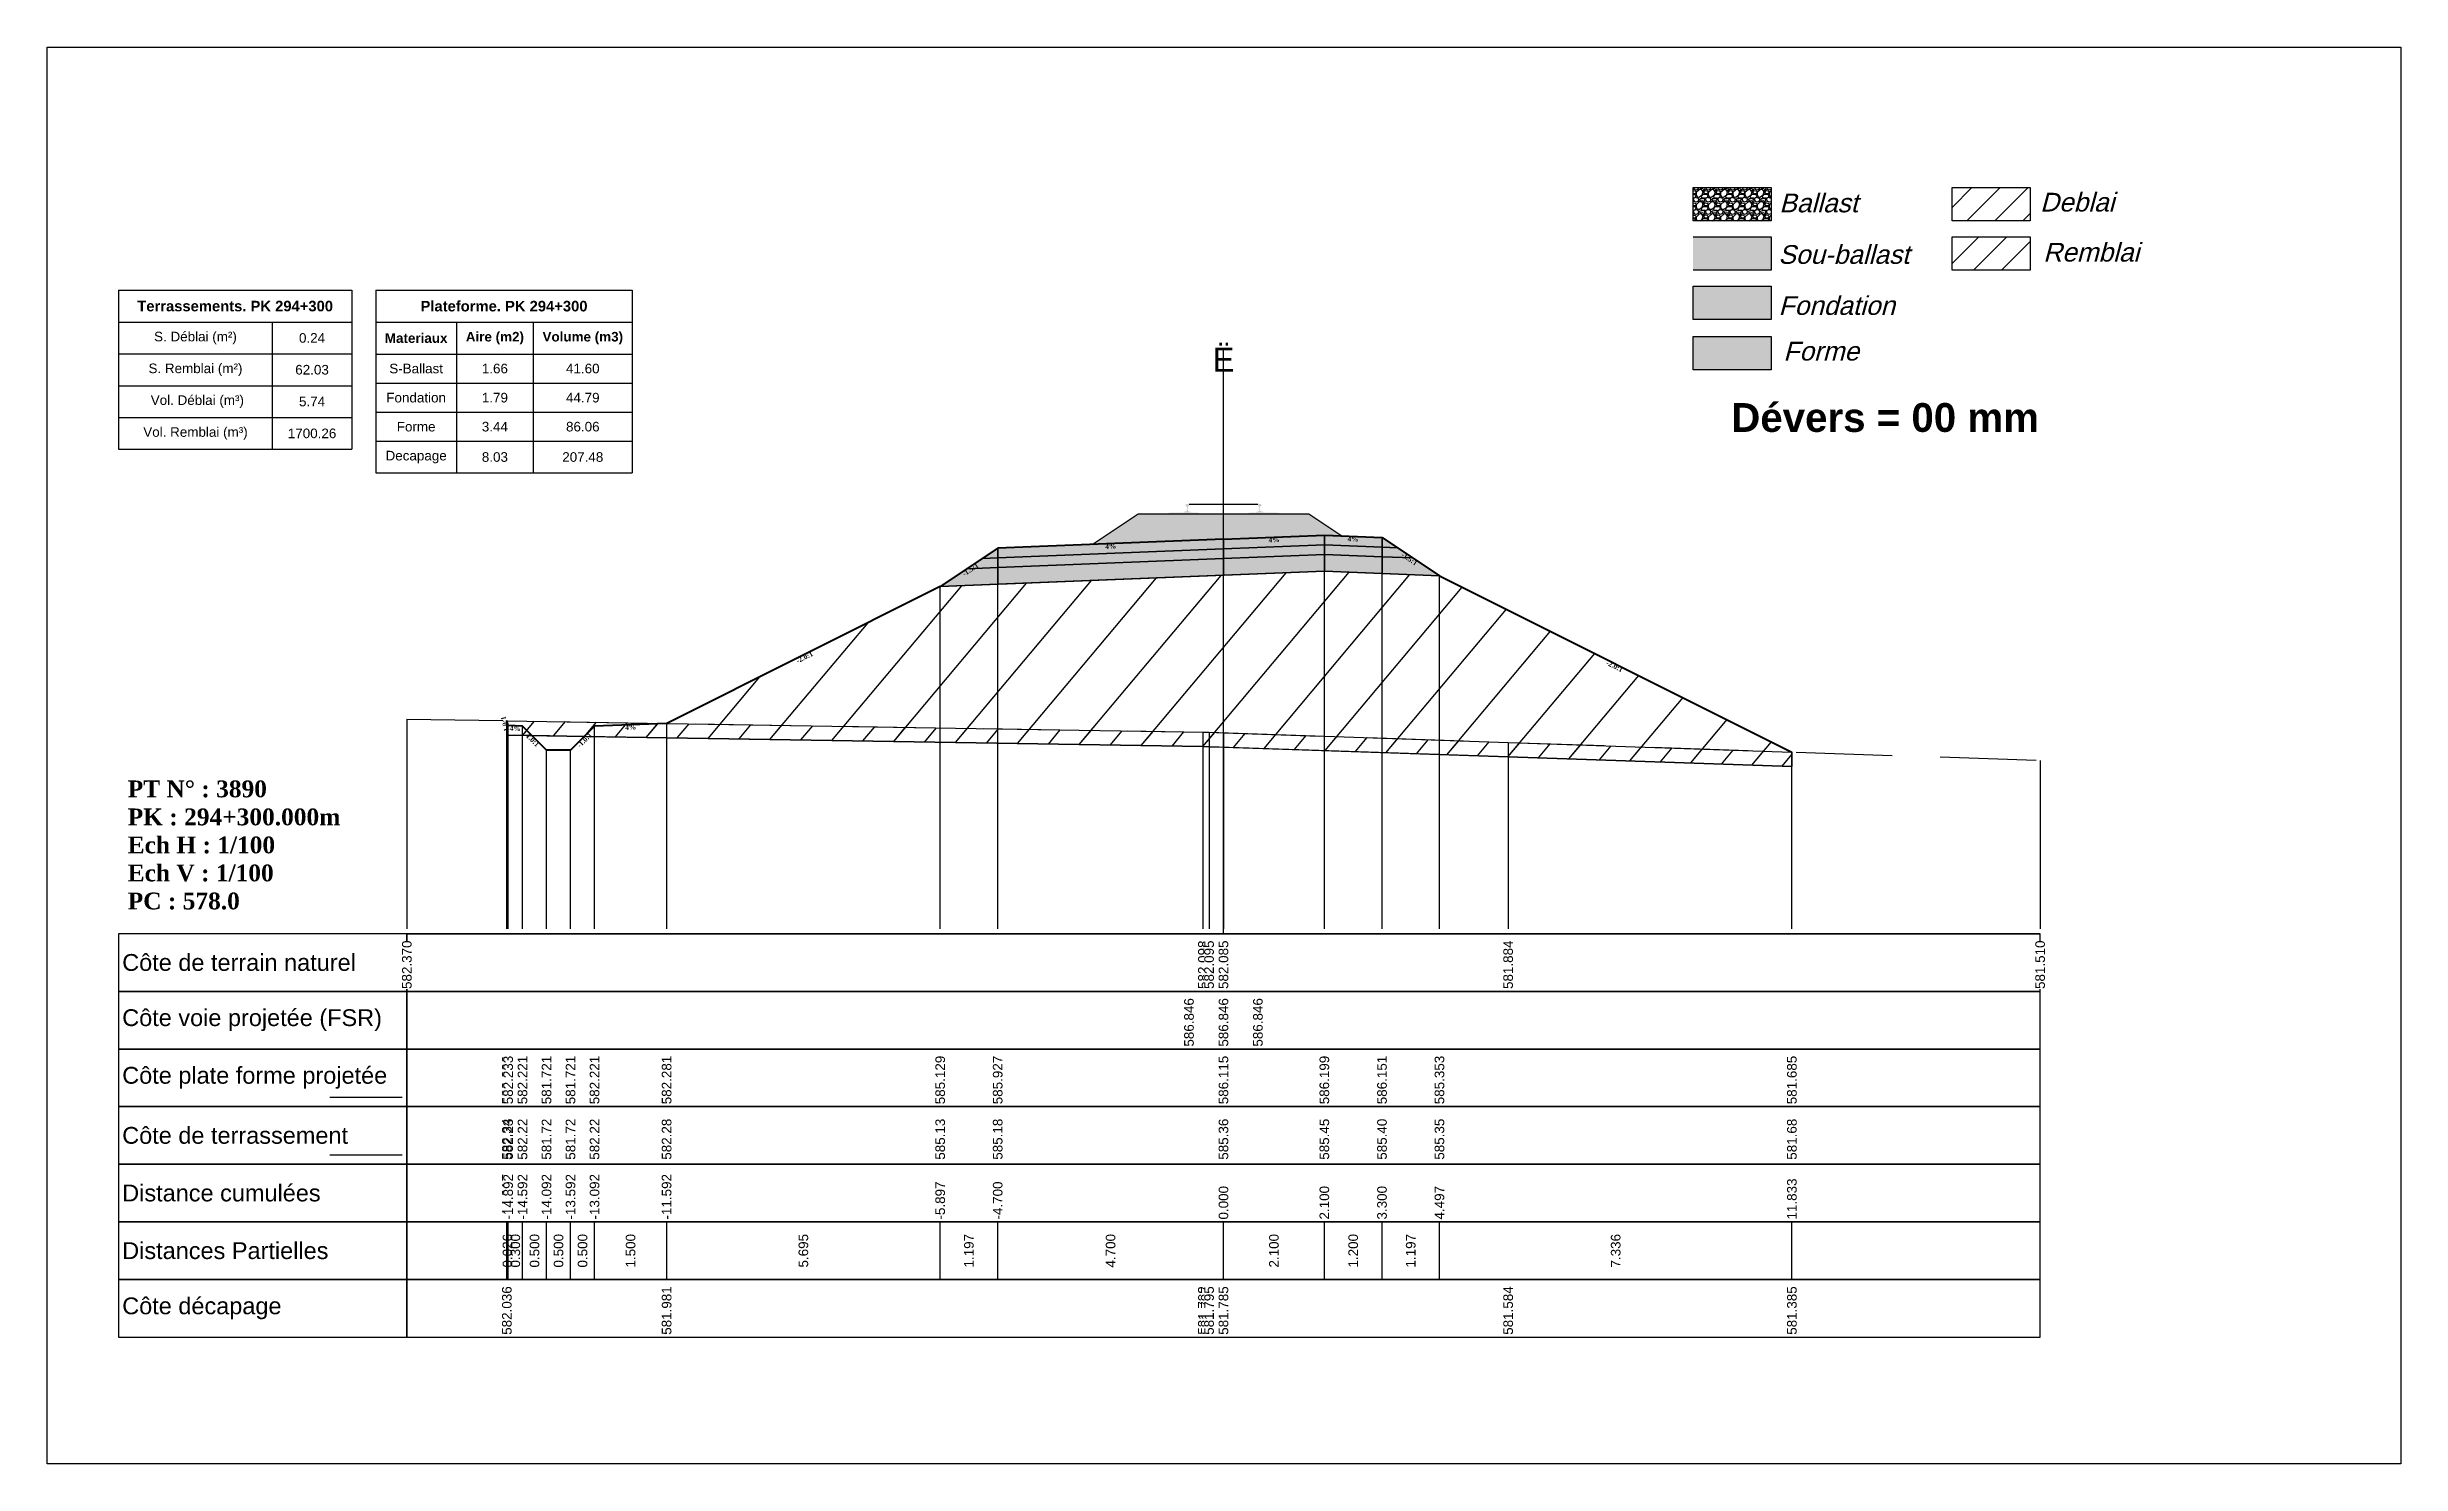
# Model space of a CAD drawing. Header units: millimetres. Extents: x 2762 to 3076, y 916 to 3305.
# Drawn here: x 2797.56 to 2846.56, y 2045.65 to 2075.15 of the extents above; entities that cross this region are included whole.
import ezdxf

# ---------------------------------------------------------------- set-up
doc = ezdxf.new("R2010")
doc.units = ezdxf.units.MM
doc.header["$LTSCALE"] = 2
doc.linetypes.add('CACHE', pattern=[9.525, 6.35, -3.175])
doc.linetypes.add('DASHED', pattern=[0.75, 0.5, -0.25])
for name, color, linetype in [('C-ANNO-TABL', 1, 'Continuous'), ('C-ANNO-TABL-TEXT', 150, 'Continuous'), ('C-ANNO-TABL-TITL', 150, 'Continuous'), ('C-ANNO-TABL-TTBL', 5, 'Continuous'), ('C-ROAD-CORR', 5, 'Continuous'), ('C-ROAD-SCTN', 7, 'Continuous')]:
    doc.layers.add(name, color=color, linetype=linetype)
doc.styles.add('ARIAL', font='arial.ttf')
doc.styles.add('C3D_Etiquette', font='romans.shx')
doc.styles.add('C3D_Profil_Travers', font='romans.shx')
doc.styles.get("Standard").update_dxf_attribs({"font": 'arial.ttf'})

msp = doc.modelspace()

# ---------------------------------------------------------------- texts
at = {"color": 7, "linetype": 'Continuous', "lineweight": -3}
for s, insert, char_height, attachment_point, style in [('{\\fWingdings|b0|i0|c2|p0;Ë}', (2822.055, 2068.384), 0.5, 8, 'C3D_Profil_Travers'), ('{\\fTimes New Roman|b1|i0|c0|p18;PT N° : 3890\\PPK : 294+300.000m\\PEch H : 1/100\\PEch V : 1/100\\PPC : 578.0}', (2799.243, 2057.184), 0.35, 7, 'C3D_Profil_Travers'), ('{\\fArial|b0|i0|c0|p34;Côte de terrain naturel}', (2799.129, 2056.084), 0.35, 4, 'C3D_Etiquette'), ('{\\fArial|b0|i0|c0|p34;Côte plate forme projetée}', (2799.129, 2053.684), 0.35, 4, 'C3D_Etiquette'), ('{\\fArial|b0|i0|c0|p34;Côte de terrassement}', (2799.129, 2052.484), 0.35, 4, 'C3D_Etiquette'), ('{\\fArial|b0|i0|c0|p34;Distance cumulées}', (2799.129, 2051.284), 0.35, 4, 'C3D_Etiquette'), ('{\\fArial|b0|i0|c0|p34;Distances Partielles}', (2799.129, 2050.084), 0.35, 4, 'C3D_Etiquette'), ('{\\fArial|b0|i0|c0|p34;Côte décapage}', (2799.129, 2048.884), 0.35, 4, 'C3D_Etiquette')]:
    msp.add_mtext(s, dxfattribs=dict(at, insert=insert, char_height=char_height, attachment_point=attachment_point, style=style))
at = {"insert": (2832.624, 2067.733), "char_height": 0.6, "attachment_point": 1}
msp.add_mtext_dynamic_manual_height_columns('{\\fArial|b1|i0|c0|p34;Dévers = 00 mm}', width=8.82587, gutter_width=1.25, heights=[0], dxfattribs=at)
at = {"color": 7, "linetype": 'Continuous', "lineweight": -3, "char_height": 0.1, "style": 'C3D_Etiquette'}
for s, insert, width, attachment_point, rotation in [('{\\fTimes New Roman|b1|i0|c0|p18;4%}', (2823.105, 2064.936), 0.37094, 2, 2.2906), ('{\\fTimes New Roman|b1|i0|c0|p18;4%}', (2824.754, 2064.954), 0.42071, 2, 357.7094), ('{\\fTimes New Roman|b1|i0|c0|p18;-1.5:1}', (2816.758, 2064.308), 0.34598, 2, 33.6901), ('{\\fTimes New Roman|b1|i0|c0|p18;4%}', (2819.705, 2064.8), 0.42071, 2, 2.2906), ('{\\fTimes New Roman|b1|i0|c0|p18;-1.5:1}', (2825.951, 2064.532), 0.34598, 2, 326.3099), ('{\\fTimes New Roman|b1|i0|c0|p18;-2.0:1}', (2813.312, 2062.485), 0.34598, 2, 26.5651), ('{\\fTimes New Roman|b1|i0|c0|p18;-2.0:1}', (2830.218, 2062.299), 0.34598, 2, 333.4349), ('{\\fTimes New Roman|b1|i0|c0|p18;1.0:1}', (2807.146, 2061.067), 0.29446, 8, 104.0362), ('{\\fTimes New Roman|b1|i0|c0|p18;4%}', (2807.313, 2061.007), 0.37094, 2, 357.7094), ('{\\fTimes New Roman|b1|i0|c0|p18;4%}', (2809.713, 2061.031), 0.42071, 2, 2.2906), ('{\\fTimes New Roman|b1|i0|c0|p18;1.0:1}', (2807.71, 2060.752), 0.29001, 2, 315), ('{\\fTimes New Roman|b1|i0|c0|p18;-1.0:1}', (2808.716, 2060.752), 0.34598, 2, 45)]:
    msp.add_mtext(s, dxfattribs=dict(at, insert=insert, width=width, attachment_point=attachment_point, rotation=rotation))
at = {"color": 7, "linetype": 'Continuous', "lineweight": -3, "insert": (2799.129, 2054.884), "char_height": 0.35, "attachment_point": 4}
msp.add_mtext('{\\fArial|b0|i0|c0|p34;Côte voie projetée (FSR)}', dxfattribs=at)
at = {"color": 7, "linetype": 'Continuous', "lineweight": -3, "char_height": 0.2, "rotation": 90, "style": 'C3D_Profil_Travers'}
for s, insert, attachment_point in [('{\\fArial|b0|i0|c0|p34;582.34}', (2807.137, 2051.979), 4), ('{\\fArial|b0|i0|c0|p34;582.23}', (2807.163, 2051.979), 4), ('{\\fArial|b0|i0|c0|p34;582.22}', (2807.463, 2051.979), 4), ('{\\fArial|b0|i0|c0|p34;581.72}', (2807.963, 2051.979), 4), ('{\\fArial|b0|i0|c0|p34;581.72}', (2808.463, 2051.979), 4), ('{\\fArial|b0|i0|c0|p34;582.22}', (2808.963, 2051.979), 4), ('{\\fArial|b0|i0|c0|p34;582.28}', (2810.463, 2051.979), 4), ('{\\fArial|b0|i0|c0|p34;585.13}', (2816.158, 2051.979), 4), ('{\\fArial|b0|i0|c0|p34;585.18}', (2817.355, 2051.979), 4), ('{\\fArial|b0|i0|c0|p34;585.36}', (2822.055, 2051.979), 4), ('{\\fArial|b0|i0|c0|p34;585.45}', (2824.155, 2051.979), 4), ('{\\fArial|b0|i0|c0|p34;585.40}', (2825.355, 2051.979), 4), ('{\\fArial|b0|i0|c0|p34;585.35}', (2826.551, 2051.979), 4), ('{\\fArial|b0|i0|c0|p34;581.68}', (2833.888, 2051.979), 4), ('{\\fArial|b0|i0|c0|p34;0.026}', (2807.15, 2050.084), 5), ('{\\fArial|b0|i0|c0|p34;0.300}', (2807.313, 2050.084), 5), ('{\\fArial|b0|i0|c0|p34;0.500}', (2807.713, 2050.084), 5), ('{\\fArial|b0|i0|c0|p34;0.500}', (2808.213, 2050.084), 5), ('{\\fArial|b0|i0|c0|p34;0.500}', (2808.713, 2050.084), 5), ('{\\fArial|b0|i0|c0|p34;1.500}', (2809.713, 2050.084), 5), ('{\\fArial|b0|i0|c0|p34;5.695}', (2813.31, 2050.084), 5), ('{\\fArial|b0|i0|c0|p34;1.197}', (2816.756, 2050.084), 5), ('{\\fArial|b0|i0|c0|p34;4.700}', (2819.705, 2050.084), 5), ('{\\fArial|b0|i0|c0|p34;2.100}', (2823.105, 2050.084), 5), ('{\\fArial|b0|i0|c0|p34;1.200}', (2824.755, 2050.084), 5), ('{\\fArial|b0|i0|c0|p34;1.197}', (2825.953, 2050.084), 5), ('{\\fArial|b0|i0|c0|p34;7.336}', (2830.22, 2050.084), 5)]:
    msp.add_mtext(s, dxfattribs=dict(at, insert=insert, attachment_point=attachment_point))
at = {"layer": 'C-ANNO-TABL-TEXT', "color": 7, "style": 'ARIAL', "oblique": 15}
for s, p in [('Ballast', (2833.624, 2071.705)), ('Deblai', (2839.054, 2071.721)), ('Sou-ballast', (2833.604, 2070.632)), ('Remblai', (2839.118, 2070.679)), ('Fondation', (2833.609, 2069.569)), ('Forme', (2833.709, 2068.619))]:
    msp.add_text(s, height=0.39, dxfattribs=at).set_placement(p)
at = {"layer": 'C-ANNO-TABL-TEXT', "color": 7, "linetype": 'Continuous', "lineweight": -3, "char_height": 0.2, "attachment_point": 5, "style": 'ARIAL'}
for s, insert in [('{\\fArial|b0|i0|c0|p34;\\C7;0.24}', (2803.081, 2069.088)), ('{\\fArial|b0|i0|c0|p34;\\C7;62.03}', (2803.081, 2068.426)), ('{\\fArial|b0|i0|c0|p34;\\C7;S-Ballast}', (2805.248, 2068.451)), ('{\\fArial|b0|i0|c0|p34;\\C7;1.66}', (2806.887, 2068.451)), ('{\\C18;\\c0;41.60}', (2808.717, 2068.451)), ('{\\fArial|b0|i0|c0|p34;\\C7;5.74}', (2803.081, 2067.764)), ('{\\fArial|b0|i0|c0|p34;\\C7;Fondation}', (2805.248, 2067.845)), ('{\\fArial|b0|i0|c0|p34;\\C7;1.79}', (2806.887, 2067.845)), ('{\\C18;\\c0;44.79}', (2808.717, 2067.845)), ('{\\fArial|b0|i0|c0|p34;\\C7;Forme}', (2805.248, 2067.241)), ('{\\fArial|b0|i0|c0|p34;\\C7;3.44}', (2806.887, 2067.241)), ('{\\C18;\\c0;86.06}', (2808.717, 2067.241)), ('{\\fArial|b0|i0|c0|p34;\\C7;1700.26}', (2803.081, 2067.101)), ('{\\fArial|b0|i0|c0|p34;\\C7;Decapage}', (2805.248, 2066.609)), ('{\\fArial|b0|i0|c0|p34;\\C7;8.03}', (2806.887, 2066.609)), ('{\\C18;\\c0;207.48}', (2808.717, 2066.609))]:
    msp.add_mtext(s, dxfattribs=dict(at, insert=insert))
at = {"layer": 'C-ANNO-TABL-TITL', "color": 7, "linetype": 'Continuous', "lineweight": -3, "attachment_point": 5, "style": 'ARIAL'}
for s, insert, char_height in [('{\\fArial|b1|i0|c0|p34;\\C7;Terrassements. PK 294+300}', (2801.48, 2069.751), 0.22), ('{\\fArial|b1|i0|c0|p34;\\C18;\\c0;Plateforme. PK 294+300}', (2807.077, 2069.75), 0.22), ('{\\fArial|b0|i0|c0|p34;\\C7;S. Déblai (m²) }', (2800.654, 2069.088), 0.2), ('{\\fArial|b1|i0|c0|p34;\\C7;Materiaux   }', (2805.248, 2069.085), 0.2), ('{\\fArial|b1|i0|c0|p34;\\C7;Aire (m2)}', (2806.887, 2069.085), 0.2), ('{\\fArial|b1|i0|c0|p34;\\C7;Volume (m3)}', (2808.717, 2069.085), 0.2), ('{\\fArial|b0|i0|c0|p34;\\C7;S. Remblai (m²) }', (2800.654, 2068.426), 0.2), ('{\\fArial|b0|i0|c0|p34;\\C7; Vol. Déblai (m³) }', (2800.654, 2067.764), 0.2), ('{\\fArial|b0|i0|c0|p34;\\C7;Vol. Remblai (m³)}', (2800.654, 2067.101), 0.2)]:
    msp.add_mtext(s, dxfattribs=dict(at, insert=insert, char_height=char_height))

# ---------------------------------------------------------------- hatches: boundary and pattern name
h = msp.add_hatch(color=11)
h.dxf.hatch_style = 1
h.paths.add_polyline_path([(2833.456, 2071.191), (2831.83, 2071.191), (2831.83, 2070.499), (2833.456, 2070.499)])
h = msp.add_hatch(color=30)
h.dxf.hatch_style = 1
h.paths.add_polyline_path([(2833.456, 2070.164), (2831.83, 2070.164), (2831.83, 2069.472), (2833.456, 2069.472)])
h = msp.add_hatch(color=83)
h.dxf.hatch_style = 1
h.paths.add_polyline_path([(2833.456, 2069.118), (2831.83, 2069.118), (2831.83, 2068.426), (2833.456, 2068.426)])
at = {"linetype": 'Continuous', "lineweight": -3}
h = msp.add_hatch(dxfattribs=at)
h.set_pattern_fill('GRAVEL', color=252, scale=0.009, style=0)
h.set_pattern_definition([(228.0128, (2819.486781, 2065.017704), (-1.8288, -2.0574), [0.030755, -3.0447435]), (184.96974, (2819.466207, 2064.994844), (2.743199999, 0.228600013), [0.0527764, -5.2248644]), (132.51045, (2819.413629, 2064.990272), (2.286, -2.5146), [0.0372133, -3.684125]), (267.2737, (2819.324475, 2064.933122), (0.2286, 4.572), [0.0480604, -4.7579794]), (292.83365, (2819.322189, 2064.885116), (-1.143, 2.7432), [0.047127, -4.6655827]), (357.2737, (2819.340477, 2064.841682), (-4.572, 0.2286), [0.0480604, -4.7579794]), (37.69424, (2819.388483, 2064.839396), (-2.9718, -2.286), [0.0635574, -6.2921804]), (72.25533, (2819.438775, 2064.878258), (1.6002, 5.0292), [0.0600048, -5.940473]), (121.42957, (2819.457063, 2064.935408), (-1.8288, 2.9718), [0.048223, -4.774099]), (175.23636, (2819.431917, 2064.976556), (2.5146, -0.2286), [0.055054, -2.697654]), (222.39744, (2819.377053, 2064.981128), (-2.7432, -2.5146), [0.071197, -7.0485095]), (138.81407, (2819.55079, 2064.930836), (-1.6002, 1.3716), [0.0243004, -2.405751]), (171.46923, (2819.532501, 2064.946838), (2.9718, -0.4572), [0.0462314, -4.5769175]), (225, (2819.48678, 2064.9537), (-3e-17, -0.2286), [0.032329, -0.29096]), (203.1986, (2819.47078, 2064.981128), (1.143, 0.4572), [0.01741, -1.723556]), (291.8014, (2819.454777, 2064.97427), (-0.2286, 0.6858), [0.024621, -1.206428]), (30.9638, (2819.46392, 2064.95141), (0.6858, 0.4572), [0.039989, -1.292967]), (161.565, (2819.49821, 2064.971984), (0.4572, -0.2286), [0.028916, -0.693981]), (16.38954, (2819.322189, 2064.97427), (2.286, 0.6858), [0.040508, -4.0102944]), (70.34618, (2819.361051, 2064.9857), (-0.9144, -2.5146), [0.033984, -3.3643994]), (293.1986, (2819.49821, 2065.017704), (-0.4572, 1.143), [0.034819, -1.7061465]), (343.61046, (2819.511927, 2064.9857), (-2.286, 0.6858), [0.040508, -4.0102944]), (339.44395, (2819.32219, 2064.832538), (-1.143, 0.4572), [0.039063, -1.914096]), (294.77514, (2819.358765, 2064.818822), (-1.143, 2.5146), [0.0327305, -3.2403234]), (66.8014, (2819.500497, 2064.789104), (0.4572, 1.143), [0.034819, -1.7061465]), (17.35402, (2819.514213, 2064.821108), (-2.9718, -0.9144), [0.0383204, -3.793714]), (69.44395, (2819.388483, 2064.789104), (-0.4572, -1.143), [0.0195316, -1.933628]), (101.3099, (2819.48678, 2064.789104), (-0.2286, 0.9144), [0.011656, -1.1539795]), (165.9638, (2819.484495, 2064.800534), (0.6858, -0.2286), [0.047127, -0.895415]), (186.009, (2819.438775, 2064.811964), (2.286, 0.2286), [0.043674, -4.323723]), (303.69, (2819.46392, 2064.930836), (-0.2286, 0.4572), [0.032969, -0.79126]), (353.15723, (2819.482209, 2064.903404), (3.8862, -0.4572), [0.05756, -5.698441]), (60.9454, (2819.53936, 2064.896546), (-0.9144, -1.6002), [0.023536, -2.330045]), (90, (2819.5508, 2064.91712), (-0.2286, 0.2286), [0.013716, -0.214884]), (120.25644, (2819.434203, 2064.818822), (0.9144, -1.6002), [0.031758, -3.1440547]), (48.0128, (2819.418201, 2064.846254), (1.8288, 2.0574), [0.06151, -3.0139886]), (0, (2819.45935, 2064.89197), (0.2286, 0.2286), [0.059436, -0.169164]), (325.30485, (2819.518785, 2064.891974), (2.286, -1.6002), [0.036145, -3.5783385]), (254.0546, (2819.548503, 2064.8714), (-0.2286, -0.9144), [0.033285, -1.6309485]), (207.64598, (2819.539359, 2064.839396), (-4.3434, -2.286), [0.054193, -5.365122]), (175.42608, (2819.491353, 2064.81425), (-2.9718, 0.2286), [0.0573327, -5.675926])])
h.paths.add_polyline_path([(2819.322, 2064.789), (2820.28, 2065.427), (2823.83, 2065.427), (2824.519, 2064.968), (2824.155, 2064.982)])
msp.add_hatch(color=254, dxfattribs=at).paths.add_polyline_path([(2820.837, 2065.246), (2820.837, 2065.431), (2820.952, 2065.452), (2821.3, 2065.452), (2821.3, 2065.457), (2821.226, 2065.457), (2821.226, 2065.467), (2821.227, 2065.468), (2821.229, 2065.469), (2821.23, 2065.469), (2821.25, 2065.471), (2821.253, 2065.471), (2821.256, 2065.473), (2821.284, 2065.483), (2821.287, 2065.484), (2821.288, 2065.486), (2821.289, 2065.487), (2821.29, 2065.491), (2821.291, 2065.498), (2821.292, 2065.507), (2821.293, 2065.518), (2821.293, 2065.542), (2821.292, 2065.557), (2821.292, 2065.564), (2821.291, 2065.57), (2821.29, 2065.574), (2821.29, 2065.576), (2821.289, 2065.58), (2821.288, 2065.581), (2821.287, 2065.583), (2821.286, 2065.584), (2821.285, 2065.585), (2821.269, 2065.59), (2821.267, 2065.592), (2821.266, 2065.593), (2821.265, 2065.594), (2821.265, 2065.597), (2821.265, 2065.615), (2821.266, 2065.62), (2821.267, 2065.622), (2821.269, 2065.624), (2821.271, 2065.626), (2821.274, 2065.627), (2821.275, 2065.627), (2821.279, 2065.628), (2821.283, 2065.629), (2821.286, 2065.629), (2821.29, 2065.629), (2821.295, 2065.629), (2821.298, 2065.629), (2821.301, 2065.629), (2821.305, 2065.629), (2821.308, 2065.629), (2821.312, 2065.629), (2821.317, 2065.629), (2821.32, 2065.629), (2821.324, 2065.628), (2821.328, 2065.627), (2821.329, 2065.627), (2821.331, 2065.626), (2821.334, 2065.624), (2821.336, 2065.622), (2821.337, 2065.62), (2821.337, 2065.615), (2821.337, 2065.597), (2821.337, 2065.594), (2821.337, 2065.593), (2821.336, 2065.592), (2821.334, 2065.59), (2821.318, 2065.585), (2821.317, 2065.584), (2821.315, 2065.583), (2821.314, 2065.581), (2821.314, 2065.58), (2821.313, 2065.576), (2821.312, 2065.574), (2821.312, 2065.57), (2821.311, 2065.564), (2821.31, 2065.557), (2821.31, 2065.542), (2821.31, 2065.518), (2821.311, 2065.507), (2821.312, 2065.498), (2821.313, 2065.491), (2821.314, 2065.487), (2821.315, 2065.486), (2821.316, 2065.484), (2821.318, 2065.483), (2821.347, 2065.473), (2821.35, 2065.471), (2821.353, 2065.471), (2821.373, 2065.469), (2821.374, 2065.469), (2821.375, 2065.468), (2821.376, 2065.467), (2821.376, 2065.457), (2821.302, 2065.457), (2821.302, 2065.452), (2821.506, 2065.452), (2821.638, 2065.421), (2822.472, 2065.421), (2822.603, 2065.452), (2822.807, 2065.452), (2822.807, 2065.457), (2822.733, 2065.457), (2822.733, 2065.467), (2822.734, 2065.468), (2822.736, 2065.469), (2822.737, 2065.469), (2822.757, 2065.471), (2822.76, 2065.471), (2822.763, 2065.473), (2822.791, 2065.483), (2822.794, 2065.484), (2822.795, 2065.486), (2822.796, 2065.487), (2822.797, 2065.491), (2822.798, 2065.498), (2822.799, 2065.507), (2822.8, 2065.518), (2822.8, 2065.542), (2822.799, 2065.557), (2822.799, 2065.564), (2822.798, 2065.57), (2822.797, 2065.574), (2822.797, 2065.576), (2822.796, 2065.58), (2822.795, 2065.581), (2822.794, 2065.583), (2822.793, 2065.584), (2822.792, 2065.585), (2822.776, 2065.59), (2822.774, 2065.592), (2822.773, 2065.593), (2822.772, 2065.594), (2822.772, 2065.597), (2822.772, 2065.615), (2822.773, 2065.62), (2822.774, 2065.622), (2822.776, 2065.624), (2822.778, 2065.626), (2822.781, 2065.627), (2822.782, 2065.627), (2822.786, 2065.628), (2822.79, 2065.629), (2822.793, 2065.629), (2822.797, 2065.629), (2822.802, 2065.629), (2822.805, 2065.629), (2822.808, 2065.629), (2822.812, 2065.629), (2822.815, 2065.629), (2822.819, 2065.629), (2822.824, 2065.629), (2822.827, 2065.629), (2822.831, 2065.628), (2822.835, 2065.627), (2822.836, 2065.627), (2822.838, 2065.626), (2822.841, 2065.624), (2822.843, 2065.622), (2822.844, 2065.62), (2822.844, 2065.615), (2822.844, 2065.597), (2822.844, 2065.594), (2822.844, 2065.593), (2822.843, 2065.592), (2822.841, 2065.59), (2822.825, 2065.585), (2822.824, 2065.584), (2822.822, 2065.583), (2822.821, 2065.581), (2822.821, 2065.58), (2822.82, 2065.576), (2822.819, 2065.574), (2822.819, 2065.57), (2822.818, 2065.564), (2822.817, 2065.557), (2822.817, 2065.542), (2822.817, 2065.518), (2822.818, 2065.507), (2822.819, 2065.498), (2822.82, 2065.491), (2822.821, 2065.487), (2822.822, 2065.486), (2822.823, 2065.484), (2822.825, 2065.483), (2822.854, 2065.473), (2822.857, 2065.471), (2822.86, 2065.471), (2822.88, 2065.469), (2822.881, 2065.469), (2822.882, 2065.468), (2822.883, 2065.467), (2822.883, 2065.457), (2822.809, 2065.457), (2822.809, 2065.452), (2823.157, 2065.452), (2823.272, 2065.431), (2823.272, 2065.246)])
h = msp.add_hatch(color=11, dxfattribs=at)
h.paths.add_polyline_path([(2825.355, 2064.734), (2825.355, 2064.934), (2825.674, 2064.722)])
h.paths.add_polyline_path([(2824.155, 2064.782), (2824.155, 2064.982), (2825.355, 2064.934), (2825.355, 2064.734)])
h.paths.add_polyline_path([(2822.055, 2064.698), (2822.055, 2064.898), (2824.155, 2064.982), (2824.155, 2064.782)])
h.paths.add_polyline_path([(2817.355, 2064.51), (2817.355, 2064.71), (2822.055, 2064.898), (2822.055, 2064.698)])
h.paths.add_polyline_path([(2817.035, 2064.498), (2817.355, 2064.71), (2817.355, 2064.51)])
h = msp.add_hatch(color=83, dxfattribs=at)
h.paths.add_polyline_path([(2825.355, 2064.184), (2825.355, 2064.534), (2825.993, 2064.509), (2826.551, 2064.137)])
h.paths.add_polyline_path([(2824.155, 2064.232), (2824.155, 2064.582), (2825.355, 2064.534), (2825.355, 2064.184)])
h.paths.add_polyline_path([(2822.055, 2064.148), (2822.055, 2064.498), (2824.155, 2064.582), (2824.155, 2064.232)])
h.paths.add_polyline_path([(2817.355, 2063.96), (2817.355, 2064.31), (2822.055, 2064.498), (2822.055, 2064.148)])
h.paths.add_polyline_path([(2816.158, 2063.913), (2816.716, 2064.285), (2817.355, 2064.31), (2817.355, 2063.96)])
h = msp.add_hatch(color=30, dxfattribs=at)
h.paths.add_polyline_path([(2825.355, 2064.534), (2825.355, 2064.734), (2825.674, 2064.722), (2825.993, 2064.509)])
h.paths.add_polyline_path([(2824.155, 2064.582), (2824.155, 2064.782), (2825.355, 2064.734), (2825.355, 2064.534)])
h.paths.add_polyline_path([(2822.055, 2064.498), (2822.055, 2064.698), (2824.155, 2064.782), (2824.155, 2064.582)])
h.paths.add_polyline_path([(2817.355, 2064.31), (2817.355, 2064.51), (2822.055, 2064.698), (2822.055, 2064.498)])
h.paths.add_polyline_path([(2816.716, 2064.285), (2817.035, 2064.498), (2817.355, 2064.51), (2817.355, 2064.31)])
h = msp.add_hatch(dxfattribs=at)
h.set_pattern_fill('_U', color=3, angle=50, style=0, pattern_type=0)
h.set_pattern_definition([(50, (2808.7511, 2060.7933), (-0.766044, 0.642788), [])])
h.paths.add_polyline_path([(2808.751, 2060.793), (2808.963, 2061.005), (2810.463, 2061.065), (2816.158, 2063.913), (2824.155, 2064.232), (2826.551, 2064.137), (2833.888, 2060.468), (2833.888, 2060.168), (2827.981, 2060.368), (2821.755, 2060.579), (2821.627, 2060.581)])
h.paths.add_polyline_path([(2807.137, 2060.82), (2807.137, 2061.12), (2807.163, 2061.017), (2807.463, 2061.005), (2807.657, 2060.811)])
h = msp.add_hatch(dxfattribs=at)
h.set_pattern_fill('_U', color=150, scale=0.5, angle=50, style=0, pattern_type=0)
h.set_pattern_definition([(50, (2808.75113, 2060.79326), (-0.383022, 0.321394), [])])
h.paths.add_polyline_path([(2808.751, 2060.793), (2808.963, 2061.005), (2810.463, 2061.065), (2821.627, 2060.881), (2821.755, 2060.879), (2827.981, 2060.668), (2833.888, 2060.468), (2833.888, 2060.168), (2827.981, 2060.368), (2821.755, 2060.579), (2821.627, 2060.581)])
h.paths.add_polyline_path([(2807.137, 2061.12), (2810.463, 2061.065), (2808.963, 2061.005), (2808.751, 2060.793), (2807.657, 2060.811), (2807.463, 2061.005), (2807.163, 2061.017)])
h.paths.add_polyline_path([(2807.137, 2060.82), (2807.137, 2061.12), (2807.163, 2061.017), (2807.463, 2061.005), (2807.657, 2060.811)])

# ---------------------------------------------------------------- linework, layer by layer
for p, q in [((2831.83, 2072.219), (2833.456, 2072.219)), ((2831.83, 2072.219), (2833.456, 2072.219)), ((2831.83, 2071.527), (2831.83, 2072.219)), ((2833.456, 2072.219), (2833.456, 2071.527)), ((2833.456, 2072.219), (2833.456, 2071.527)), ((2837.223, 2072.219), (2838.849, 2072.219)), ((2837.223, 2071.527), (2837.223, 2072.219)), ((2838.849, 2072.219), (2838.849, 2071.527)), ((2833.456, 2071.527), (2831.83, 2071.527)), ((2833.456, 2071.527), (2831.83, 2071.527)), ((2838.849, 2071.527), (2837.223, 2071.527)), ((2831.83, 2071.191), (2833.456, 2071.191)), ((2833.456, 2071.191), (2833.456, 2070.499)), ((2837.223, 2071.191), (2838.849, 2071.191)), ((2837.223, 2070.499), (2837.223, 2071.191)), ((2838.849, 2071.191), (2838.849, 2070.499)), ((2833.456, 2070.499), (2831.83, 2070.499)), ((2838.849, 2070.499), (2837.223, 2070.499)), ((2831.83, 2070.164), (2833.456, 2070.164)), ((2831.83, 2069.472), (2831.83, 2070.164)), ((2833.456, 2070.164), (2833.456, 2069.472)), ((2833.456, 2069.472), (2831.83, 2069.472)), ((2831.83, 2069.118), (2833.456, 2069.118)), ((2831.83, 2068.426), (2831.83, 2069.118)), ((2833.456, 2069.118), (2833.456, 2068.426)), ((2833.456, 2068.426), (2831.83, 2068.426))]:
    msp.add_line(p, q)
at = {"linetype": 'Continuous'}
for p, q in [((2831.836, 2072.219), (2831.849, 2072.188)), ((2831.935, 2072.187), (2831.946, 2072.219)), ((2831.992, 2072.193), (2831.968, 2072.219)), ((2832.069, 2072.219), (2832.051, 2072.198)), ((2832.069, 2072.219), (2832.051, 2072.198)), ((2832.09, 2072.219), (2832.103, 2072.188)), ((2832.09, 2072.219), (2832.103, 2072.188)), ((2832.189, 2072.187), (2832.2, 2072.219)), ((2832.189, 2072.187), (2832.2, 2072.219)), ((2832.246, 2072.193), (2832.222, 2072.219)), ((2832.246, 2072.193), (2832.222, 2072.219)), ((2832.323, 2072.219), (2832.305, 2072.198)), ((2832.323, 2072.219), (2832.305, 2072.198)), ((2832.344, 2072.219), (2832.357, 2072.188)), ((2832.344, 2072.219), (2832.357, 2072.188)), ((2832.443, 2072.187), (2832.454, 2072.219)), ((2832.443, 2072.187), (2832.454, 2072.219)), ((2832.5, 2072.193), (2832.476, 2072.219)), ((2832.5, 2072.193), (2832.476, 2072.219)), ((2832.577, 2072.219), (2832.559, 2072.198)), ((2832.577, 2072.219), (2832.559, 2072.198)), ((2832.598, 2072.219), (2832.611, 2072.188)), ((2832.598, 2072.219), (2832.611, 2072.188)), ((2832.697, 2072.187), (2832.708, 2072.219)), ((2832.697, 2072.187), (2832.708, 2072.219)), ((2832.754, 2072.193), (2832.73, 2072.219)), ((2832.754, 2072.193), (2832.73, 2072.219)), ((2832.831, 2072.219), (2832.813, 2072.198)), ((2832.831, 2072.219), (2832.813, 2072.198)), ((2832.852, 2072.219), (2832.865, 2072.188)), ((2832.852, 2072.219), (2832.865, 2072.188)), ((2832.951, 2072.187), (2832.962, 2072.219)), ((2832.951, 2072.187), (2832.962, 2072.219)), ((2833.008, 2072.193), (2832.984, 2072.219)), ((2833.008, 2072.193), (2832.984, 2072.219)), ((2833.085, 2072.219), (2833.067, 2072.198)), ((2833.085, 2072.219), (2833.067, 2072.198)), ((2833.106, 2072.219), (2833.119, 2072.188)), ((2833.106, 2072.219), (2833.119, 2072.188)), ((2833.205, 2072.187), (2833.216, 2072.219)), ((2833.205, 2072.187), (2833.216, 2072.219)), ((2833.262, 2072.193), (2833.238, 2072.219)), ((2833.262, 2072.193), (2833.238, 2072.219)), ((2833.339, 2072.219), (2833.321, 2072.198)), ((2833.339, 2072.219), (2833.321, 2072.198)), ((2833.36, 2072.219), (2833.373, 2072.188)), ((2833.36, 2072.219), (2833.373, 2072.188)), ((2831.833, 2072.172), (2831.83, 2072.173)), ((2831.83, 2072.17), (2831.833, 2072.172)), ((2831.87, 2072.144), (2831.83, 2072.15)), ((2831.83, 2072.104), (2831.88, 2072.098)), ((2831.83, 2072.083), (2831.856, 2072.083)), ((2831.882, 2072.019), (2831.83, 2071.992)), ((2831.833, 2071.918), (2831.83, 2071.919)), ((2831.83, 2071.916), (2831.833, 2071.918)), ((2831.87, 2071.89), (2831.83, 2071.896)), ((2831.83, 2071.85), (2831.88, 2071.844)), ((2831.83, 2071.829), (2831.856, 2071.829)), ((2831.882, 2071.765), (2831.83, 2071.738)), ((2831.834, 2071.969), (2831.849, 2071.934)), ((2831.835, 2071.969), (2831.851, 2072.005)), ((2831.835, 2071.715), (2831.851, 2071.751)), ((2831.848, 2072.188), (2831.891, 2072.175)), ((2831.848, 2071.934), (2831.891, 2071.921)), ((2831.851, 2072.005), (2831.892, 2072.018)), ((2831.851, 2071.751), (2831.892, 2071.764)), ((2831.855, 2072.086), (2831.889, 2072.063)), ((2831.855, 2071.832), (2831.889, 2071.809)), ((2831.893, 2072.128), (2831.872, 2072.145)), ((2831.893, 2071.874), (2831.872, 2071.891)), ((2831.879, 2072.088), (2831.892, 2072.111)), ((2831.889, 2072.061), (2831.879, 2072.025)), ((2831.879, 2071.834), (2831.892, 2071.857)), ((2831.889, 2071.807), (2831.879, 2071.771)), ((2831.891, 2072.175), (2831.935, 2072.188)), ((2831.891, 2072.016), (2831.932, 2072.001)), ((2831.891, 2071.921), (2831.935, 2071.934)), ((2831.891, 2071.762), (2831.932, 2071.747)), ((2831.894, 2072.129), (2831.892, 2072.076)), ((2831.892, 2072.111), (2831.892, 2072.127)), ((2831.892, 2072.076), (2831.912, 2072.028)), ((2831.894, 2071.875), (2831.892, 2071.822)), ((2831.892, 2071.857), (2831.892, 2071.873)), ((2831.892, 2071.822), (2831.912, 2071.774)), ((2831.959, 2072.175), (2831.9, 2072.122)), ((2831.959, 2071.921), (2831.9, 2071.868)), ((2831.912, 2072.025), (2831.965, 2072.022)), ((2831.912, 2071.771), (2831.965, 2071.768)), ((2831.931, 2072.003), (2831.946, 2071.97)), ((2831.931, 2071.749), (2831.946, 2071.716)), ((2831.935, 2071.933), (2831.948, 2071.969)), ((2832.012, 2072.175), (2831.951, 2072.18)), ((2832.012, 2071.921), (2831.951, 2071.926)), ((2831.992, 2071.939), (2831.964, 2071.969)), ((2831.965, 2072.025), (2832.021, 2072.068)), ((2831.965, 2071.969), (2831.973, 2071.989)), ((2831.965, 2071.771), (2832.021, 2071.814)), ((2831.965, 2071.715), (2831.973, 2071.735)), ((2832.021, 2071.989), (2831.973, 2071.984)), ((2832.021, 2071.735), (2831.973, 2071.73)), ((2832.035, 2072.199), (2831.977, 2072.194)), ((2832.035, 2071.945), (2831.977, 2071.94)), ((2831.999, 2072.033), (2832.044, 2072.083)), ((2831.999, 2071.779), (2832.044, 2071.829)), ((2832.018, 2072.003), (2832, 2072.034)), ((2832.018, 2071.749), (2832, 2071.78)), ((2832.039, 2072.131), (2832.011, 2072.176)), ((2832.039, 2071.877), (2832.011, 2071.922)), ((2832.08, 2071.999), (2832.016, 2072.004)), ((2832.08, 2071.745), (2832.016, 2071.75)), ((2832.021, 2072.068), (2832.041, 2072.132)), ((2832.072, 2071.982), (2832.021, 2071.994)), ((2832.021, 2071.814), (2832.041, 2071.878)), ((2832.072, 2071.728), (2832.021, 2071.74)), ((2832.038, 2072.175), (2832.048, 2072.15)), ((2832.038, 2071.921), (2832.048, 2071.896)), ((2832.057, 2072.183), (2832.039, 2072.176)), ((2832.057, 2071.929), (2832.039, 2071.922)), ((2832.044, 2072.083), (2832.11, 2072.083)), ((2832.044, 2071.829), (2832.11, 2071.829)), ((2832.049, 2072.149), (2832.087, 2072.172)), ((2832.074, 2072.152), (2832.049, 2072.127)), ((2832.049, 2072.127), (2832.069, 2072.096)), ((2832.049, 2071.895), (2832.087, 2071.918)), ((2832.074, 2071.898), (2832.049, 2071.873)), ((2832.049, 2071.873), (2832.069, 2071.842)), ((2832.074, 2071.97), (2832.051, 2071.944)), ((2832.087, 2072.172), (2832.056, 2072.182)), ((2832.087, 2071.918), (2832.056, 2071.928)), ((2832.07, 2072.106), (2832.134, 2072.098)), ((2832.07, 2071.852), (2832.134, 2071.844)), ((2832.074, 2071.969), (2832.072, 2071.982)), ((2832.074, 2071.715), (2832.072, 2071.728)), ((2832.124, 2072.144), (2832.074, 2072.151)), ((2832.124, 2072.144), (2832.074, 2072.151)), ((2832.124, 2071.89), (2832.074, 2071.897)), ((2832.136, 2072.019), (2832.083, 2071.991)), ((2832.136, 2071.765), (2832.083, 2071.737)), ((2832.088, 2071.969), (2832.103, 2071.934)), ((2832.089, 2071.969), (2832.105, 2072.005)), ((2832.089, 2071.715), (2832.105, 2071.751)), ((2832.102, 2072.188), (2832.145, 2072.175)), ((2832.102, 2072.188), (2832.145, 2072.175)), ((2832.102, 2071.934), (2832.145, 2071.921)), ((2832.105, 2072.005), (2832.146, 2072.018)), ((2832.105, 2071.751), (2832.146, 2071.764)), ((2832.109, 2072.086), (2832.143, 2072.063)), ((2832.109, 2071.832), (2832.143, 2071.809)), ((2832.147, 2072.128), (2832.126, 2072.145)), ((2832.147, 2072.128), (2832.126, 2072.145)), ((2832.147, 2071.874), (2832.126, 2071.891)), ((2832.133, 2072.088), (2832.146, 2072.111)), ((2832.143, 2072.061), (2832.133, 2072.025)), ((2832.133, 2071.834), (2832.146, 2071.857)), ((2832.143, 2071.807), (2832.133, 2071.771)), ((2832.145, 2072.175), (2832.189, 2072.188)), ((2832.145, 2072.175), (2832.189, 2072.188)), ((2832.145, 2072.016), (2832.186, 2072.001)), ((2832.145, 2071.921), (2832.189, 2071.934)), ((2832.145, 2071.762), (2832.186, 2071.747)), ((2832.148, 2072.129), (2832.146, 2072.076)), ((2832.148, 2072.129), (2832.146, 2072.076)), ((2832.146, 2072.111), (2832.146, 2072.127)), ((2832.146, 2072.111), (2832.146, 2072.127)), ((2832.146, 2072.076), (2832.166, 2072.028)), ((2832.148, 2071.875), (2832.146, 2071.822)), ((2832.146, 2071.857), (2832.146, 2071.873)), ((2832.146, 2071.822), (2832.166, 2071.774)), ((2832.213, 2072.175), (2832.154, 2072.122)), ((2832.213, 2072.175), (2832.154, 2072.122)), ((2832.213, 2071.921), (2832.154, 2071.868)), ((2832.166, 2072.025), (2832.219, 2072.022)), ((2832.166, 2071.771), (2832.219, 2071.768)), ((2832.185, 2072.003), (2832.2, 2071.97)), ((2832.185, 2071.749), (2832.2, 2071.716)), ((2832.189, 2071.933), (2832.202, 2071.969)), ((2832.266, 2072.175), (2832.205, 2072.18)), ((2832.266, 2072.175), (2832.205, 2072.18)), ((2832.266, 2071.921), (2832.205, 2071.926)), ((2832.246, 2071.939), (2832.218, 2071.969)), ((2832.219, 2072.025), (2832.275, 2072.068)), ((2832.219, 2072.025), (2832.275, 2072.068)), ((2832.219, 2071.969), (2832.227, 2071.989)), ((2832.219, 2071.771), (2832.275, 2071.814)), ((2832.219, 2071.715), (2832.227, 2071.735)), ((2832.275, 2071.989), (2832.227, 2071.984)), ((2832.275, 2071.735), (2832.227, 2071.73)), ((2832.289, 2072.199), (2832.231, 2072.194)), ((2832.289, 2072.199), (2832.231, 2072.194)), ((2832.289, 2071.945), (2832.231, 2071.94)), ((2832.253, 2072.033), (2832.298, 2072.083)), ((2832.253, 2072.033), (2832.298, 2072.083)), ((2832.253, 2071.779), (2832.298, 2071.829)), ((2832.272, 2072.003), (2832.254, 2072.034)), ((2832.272, 2072.003), (2832.254, 2072.034)), ((2832.272, 2071.749), (2832.254, 2071.78)), ((2832.293, 2072.131), (2832.265, 2072.176)), ((2832.293, 2072.131), (2832.265, 2072.176)), ((2832.293, 2071.877), (2832.265, 2071.922)), ((2832.334, 2071.999), (2832.27, 2072.004)), ((2832.334, 2071.999), (2832.27, 2072.004)), ((2832.334, 2071.745), (2832.27, 2071.75)), ((2832.275, 2072.068), (2832.295, 2072.132)), ((2832.275, 2072.068), (2832.295, 2072.132)), ((2832.326, 2071.982), (2832.275, 2071.994)), ((2832.326, 2071.982), (2832.275, 2071.994)), ((2832.275, 2071.814), (2832.295, 2071.878)), ((2832.326, 2071.728), (2832.275, 2071.74)), ((2832.292, 2072.175), (2832.302, 2072.15)), ((2832.292, 2072.175), (2832.302, 2072.15)), ((2832.292, 2071.921), (2832.302, 2071.896)), ((2832.311, 2072.183), (2832.293, 2072.176)), ((2832.311, 2072.183), (2832.293, 2072.176)), ((2832.311, 2071.929), (2832.293, 2071.922)), ((2832.298, 2072.083), (2832.364, 2072.083)), ((2832.298, 2072.083), (2832.364, 2072.083)), ((2832.298, 2071.829), (2832.364, 2071.829)), ((2832.303, 2072.149), (2832.341, 2072.172)), ((2832.303, 2072.149), (2832.341, 2072.172)), ((2832.328, 2072.152), (2832.303, 2072.127)), ((2832.328, 2072.152), (2832.303, 2072.127)), ((2832.303, 2072.127), (2832.323, 2072.096)), ((2832.303, 2072.127), (2832.323, 2072.096)), ((2832.303, 2071.895), (2832.341, 2071.918)), ((2832.328, 2071.898), (2832.303, 2071.873)), ((2832.303, 2071.873), (2832.323, 2071.842)), ((2832.328, 2071.97), (2832.305, 2071.944)), ((2832.328, 2071.97), (2832.305, 2071.944)), ((2832.341, 2072.172), (2832.31, 2072.182)), ((2832.341, 2072.172), (2832.31, 2072.182)), ((2832.341, 2071.918), (2832.31, 2071.928)), ((2832.324, 2072.106), (2832.388, 2072.098)), ((2832.324, 2072.106), (2832.388, 2072.098)), ((2832.324, 2071.852), (2832.388, 2071.844)), ((2832.328, 2071.969), (2832.326, 2071.982)), ((2832.328, 2071.969), (2832.326, 2071.982)), ((2832.328, 2071.715), (2832.326, 2071.728)), ((2832.378, 2072.144), (2832.328, 2072.151)), ((2832.378, 2072.144), (2832.328, 2072.151)), ((2832.378, 2071.89), (2832.328, 2071.897)), ((2832.39, 2072.019), (2832.337, 2071.991)), ((2832.39, 2072.019), (2832.337, 2071.991)), ((2832.39, 2071.765), (2832.337, 2071.737)), ((2832.342, 2071.969), (2832.357, 2071.934)), ((2832.342, 2071.969), (2832.357, 2071.934)), ((2832.343, 2071.969), (2832.359, 2072.005)), ((2832.343, 2071.969), (2832.359, 2072.005)), ((2832.343, 2071.715), (2832.359, 2071.751)), ((2832.356, 2072.188), (2832.399, 2072.175)), ((2832.356, 2072.188), (2832.399, 2072.175)), ((2832.356, 2071.934), (2832.399, 2071.921)), ((2832.356, 2071.934), (2832.399, 2071.921)), ((2832.359, 2072.005), (2832.4, 2072.018)), ((2832.359, 2072.005), (2832.4, 2072.018)), ((2832.359, 2071.751), (2832.4, 2071.764)), ((2832.363, 2072.086), (2832.397, 2072.063)), ((2832.363, 2072.086), (2832.397, 2072.063)), ((2832.363, 2071.832), (2832.397, 2071.809)), ((2832.401, 2072.128), (2832.38, 2072.145)), ((2832.401, 2072.128), (2832.38, 2072.145)), ((2832.401, 2071.874), (2832.38, 2071.891)), ((2832.387, 2072.088), (2832.4, 2072.111)), ((2832.387, 2072.088), (2832.4, 2072.111)), ((2832.397, 2072.061), (2832.387, 2072.025)), ((2832.397, 2072.061), (2832.387, 2072.025)), ((2832.387, 2071.834), (2832.4, 2071.857)), ((2832.397, 2071.807), (2832.387, 2071.771)), ((2832.399, 2072.175), (2832.443, 2072.188)), ((2832.399, 2072.175), (2832.443, 2072.188)), ((2832.399, 2072.016), (2832.44, 2072.001)), ((2832.399, 2072.016), (2832.44, 2072.001)), ((2832.399, 2071.921), (2832.443, 2071.934)), ((2832.399, 2071.921), (2832.443, 2071.934)), ((2832.399, 2071.762), (2832.44, 2071.747)), ((2832.402, 2072.129), (2832.4, 2072.076)), ((2832.402, 2072.129), (2832.4, 2072.076)), ((2832.4, 2072.111), (2832.4, 2072.127)), ((2832.4, 2072.111), (2832.4, 2072.127)), ((2832.4, 2072.076), (2832.42, 2072.028)), ((2832.4, 2072.076), (2832.42, 2072.028)), ((2832.402, 2071.875), (2832.4, 2071.822)), ((2832.4, 2071.857), (2832.4, 2071.873)), ((2832.4, 2071.822), (2832.42, 2071.774)), ((2832.467, 2072.175), (2832.408, 2072.122)), ((2832.467, 2072.175), (2832.408, 2072.122)), ((2832.467, 2071.921), (2832.408, 2071.868)), ((2832.467, 2071.921), (2832.408, 2071.868)), ((2832.42, 2072.025), (2832.473, 2072.022)), ((2832.42, 2072.025), (2832.473, 2072.022)), ((2832.42, 2071.771), (2832.473, 2071.768)), ((2832.439, 2072.003), (2832.454, 2071.97)), ((2832.439, 2072.003), (2832.454, 2071.97)), ((2832.439, 2071.749), (2832.454, 2071.716)), ((2832.443, 2071.933), (2832.456, 2071.969)), ((2832.443, 2071.933), (2832.456, 2071.969)), ((2832.52, 2072.175), (2832.459, 2072.18)), ((2832.52, 2072.175), (2832.459, 2072.18)), ((2832.52, 2071.921), (2832.459, 2071.926)), ((2832.52, 2071.921), (2832.459, 2071.926)), ((2832.5, 2071.939), (2832.472, 2071.969)), ((2832.5, 2071.939), (2832.472, 2071.969)), ((2832.473, 2072.025), (2832.529, 2072.068)), ((2832.473, 2072.025), (2832.529, 2072.068)), ((2832.473, 2071.969), (2832.481, 2071.989)), ((2832.473, 2071.969), (2832.481, 2071.989)), ((2832.473, 2071.771), (2832.529, 2071.814)), ((2832.473, 2071.771), (2832.529, 2071.814)), ((2832.473, 2071.715), (2832.481, 2071.735)), ((2832.529, 2071.989), (2832.481, 2071.984)), ((2832.529, 2071.989), (2832.481, 2071.984)), ((2832.529, 2071.735), (2832.481, 2071.73)), ((2832.543, 2072.199), (2832.485, 2072.194)), ((2832.543, 2072.199), (2832.485, 2072.194)), ((2832.543, 2071.945), (2832.485, 2071.94)), ((2832.543, 2071.945), (2832.485, 2071.94)), ((2832.507, 2072.033), (2832.552, 2072.083)), ((2832.507, 2072.033), (2832.552, 2072.083)), ((2832.507, 2071.779), (2832.552, 2071.829)), ((2832.507, 2071.779), (2832.552, 2071.829)), ((2832.526, 2072.003), (2832.508, 2072.034)), ((2832.526, 2072.003), (2832.508, 2072.034)), ((2832.526, 2071.749), (2832.508, 2071.78)), ((2832.547, 2072.131), (2832.519, 2072.176)), ((2832.547, 2072.131), (2832.519, 2072.176)), ((2832.547, 2071.877), (2832.519, 2071.922)), ((2832.547, 2071.877), (2832.519, 2071.922)), ((2832.588, 2071.999), (2832.524, 2072.004)), ((2832.588, 2071.999), (2832.524, 2072.004)), ((2832.588, 2071.745), (2832.524, 2071.75)), ((2832.588, 2071.745), (2832.524, 2071.75)), ((2832.529, 2072.068), (2832.549, 2072.132)), ((2832.529, 2072.068), (2832.549, 2072.132)), ((2832.58, 2071.982), (2832.529, 2071.994)), ((2832.58, 2071.982), (2832.529, 2071.994)), ((2832.529, 2071.814), (2832.549, 2071.878)), ((2832.529, 2071.814), (2832.549, 2071.878)), ((2832.58, 2071.728), (2832.529, 2071.74)), ((2832.58, 2071.728), (2832.529, 2071.74)), ((2832.546, 2072.175), (2832.556, 2072.15)), ((2832.546, 2072.175), (2832.556, 2072.15)), ((2832.546, 2071.921), (2832.556, 2071.896)), ((2832.546, 2071.921), (2832.556, 2071.896)), ((2832.565, 2072.183), (2832.547, 2072.176)), ((2832.565, 2072.183), (2832.547, 2072.176)), ((2832.565, 2071.929), (2832.547, 2071.922)), ((2832.565, 2071.929), (2832.547, 2071.922)), ((2832.552, 2072.083), (2832.618, 2072.083)), ((2832.552, 2072.083), (2832.618, 2072.083)), ((2832.552, 2071.829), (2832.618, 2071.829)), ((2832.552, 2071.829), (2832.618, 2071.829)), ((2832.557, 2072.149), (2832.595, 2072.172)), ((2832.557, 2072.149), (2832.595, 2072.172)), ((2832.582, 2072.152), (2832.557, 2072.127)), ((2832.582, 2072.152), (2832.557, 2072.127)), ((2832.557, 2072.127), (2832.577, 2072.096)), ((2832.557, 2072.127), (2832.577, 2072.096)), ((2832.557, 2071.895), (2832.595, 2071.918)), ((2832.557, 2071.895), (2832.595, 2071.918)), ((2832.582, 2071.898), (2832.557, 2071.873)), ((2832.582, 2071.898), (2832.557, 2071.873)), ((2832.557, 2071.873), (2832.577, 2071.842)), ((2832.557, 2071.873), (2832.577, 2071.842)), ((2832.582, 2071.97), (2832.559, 2071.944)), ((2832.582, 2071.97), (2832.559, 2071.944)), ((2832.595, 2072.172), (2832.564, 2072.182)), ((2832.595, 2072.172), (2832.564, 2072.182)), ((2832.595, 2071.918), (2832.564, 2071.928)), ((2832.595, 2071.918), (2832.564, 2071.928)), ((2832.578, 2072.106), (2832.642, 2072.098)), ((2832.578, 2072.106), (2832.642, 2072.098)), ((2832.578, 2071.852), (2832.642, 2071.844)), ((2832.578, 2071.852), (2832.642, 2071.844)), ((2832.582, 2071.969), (2832.58, 2071.982)), ((2832.582, 2071.969), (2832.58, 2071.982)), ((2832.582, 2071.715), (2832.58, 2071.728)), ((2832.582, 2071.715), (2832.58, 2071.728)), ((2832.632, 2072.144), (2832.582, 2072.151)), ((2832.632, 2072.144), (2832.582, 2072.151)), ((2832.632, 2071.89), (2832.582, 2071.897)), ((2832.632, 2071.89), (2832.582, 2071.897)), ((2832.644, 2072.019), (2832.591, 2071.991)), ((2832.644, 2072.019), (2832.591, 2071.991)), ((2832.644, 2071.765), (2832.591, 2071.737)), ((2832.644, 2071.765), (2832.591, 2071.737)), ((2832.596, 2071.969), (2832.611, 2071.934)), ((2832.596, 2071.969), (2832.611, 2071.934)), ((2832.597, 2071.969), (2832.613, 2072.005)), ((2832.597, 2071.969), (2832.613, 2072.005)), ((2832.597, 2071.715), (2832.613, 2071.751)), ((2832.597, 2071.715), (2832.613, 2071.751)), ((2832.61, 2072.188), (2832.653, 2072.175)), ((2832.61, 2072.188), (2832.653, 2072.175)), ((2832.61, 2071.934), (2832.653, 2071.921)), ((2832.61, 2071.934), (2832.653, 2071.921)), ((2832.613, 2072.005), (2832.654, 2072.018)), ((2832.613, 2072.005), (2832.654, 2072.018)), ((2832.613, 2071.751), (2832.654, 2071.764)), ((2832.613, 2071.751), (2832.654, 2071.764)), ((2832.617, 2072.086), (2832.651, 2072.063)), ((2832.617, 2072.086), (2832.651, 2072.063)), ((2832.617, 2071.832), (2832.651, 2071.809)), ((2832.617, 2071.832), (2832.651, 2071.809)), ((2832.655, 2072.128), (2832.634, 2072.145)), ((2832.655, 2072.128), (2832.634, 2072.145)), ((2832.655, 2071.874), (2832.634, 2071.891)), ((2832.655, 2071.874), (2832.634, 2071.891)), ((2832.641, 2072.088), (2832.654, 2072.111)), ((2832.641, 2072.088), (2832.654, 2072.111)), ((2832.651, 2072.061), (2832.641, 2072.025)), ((2832.651, 2072.061), (2832.641, 2072.025)), ((2832.641, 2071.834), (2832.654, 2071.857)), ((2832.641, 2071.834), (2832.654, 2071.857)), ((2832.651, 2071.807), (2832.641, 2071.771)), ((2832.651, 2071.807), (2832.641, 2071.771)), ((2832.653, 2072.175), (2832.697, 2072.188)), ((2832.653, 2072.175), (2832.697, 2072.188)), ((2832.653, 2072.016), (2832.694, 2072.001)), ((2832.653, 2072.016), (2832.694, 2072.001)), ((2832.653, 2071.921), (2832.697, 2071.934)), ((2832.653, 2071.921), (2832.697, 2071.934)), ((2832.653, 2071.762), (2832.694, 2071.747)), ((2832.653, 2071.762), (2832.694, 2071.747)), ((2832.656, 2072.129), (2832.654, 2072.076)), ((2832.656, 2072.129), (2832.654, 2072.076)), ((2832.654, 2072.111), (2832.654, 2072.127)), ((2832.654, 2072.111), (2832.654, 2072.127)), ((2832.654, 2072.076), (2832.674, 2072.028)), ((2832.654, 2072.076), (2832.674, 2072.028)), ((2832.656, 2071.875), (2832.654, 2071.822)), ((2832.656, 2071.875), (2832.654, 2071.822)), ((2832.654, 2071.857), (2832.654, 2071.873)), ((2832.654, 2071.857), (2832.654, 2071.873)), ((2832.654, 2071.822), (2832.674, 2071.774)), ((2832.654, 2071.822), (2832.674, 2071.774)), ((2832.721, 2072.175), (2832.662, 2072.122)), ((2832.721, 2072.175), (2832.662, 2072.122)), ((2832.721, 2071.921), (2832.662, 2071.868)), ((2832.721, 2071.921), (2832.662, 2071.868)), ((2832.674, 2072.025), (2832.727, 2072.022)), ((2832.674, 2072.025), (2832.727, 2072.022)), ((2832.674, 2071.771), (2832.727, 2071.768)), ((2832.674, 2071.771), (2832.727, 2071.768)), ((2832.693, 2072.003), (2832.708, 2071.97)), ((2832.693, 2072.003), (2832.708, 2071.97)), ((2832.693, 2071.749), (2832.708, 2071.716)), ((2832.693, 2071.749), (2832.708, 2071.716)), ((2832.697, 2071.933), (2832.71, 2071.969)), ((2832.697, 2071.933), (2832.71, 2071.969)), ((2832.774, 2072.175), (2832.713, 2072.18)), ((2832.774, 2072.175), (2832.713, 2072.18)), ((2832.774, 2071.921), (2832.713, 2071.926)), ((2832.774, 2071.921), (2832.713, 2071.926)), ((2832.754, 2071.939), (2832.726, 2071.969)), ((2832.754, 2071.939), (2832.726, 2071.969)), ((2832.727, 2072.025), (2832.783, 2072.068)), ((2832.727, 2072.025), (2832.783, 2072.068)), ((2832.727, 2071.969), (2832.735, 2071.989)), ((2832.727, 2071.969), (2832.735, 2071.989)), ((2832.727, 2071.771), (2832.783, 2071.814)), ((2832.727, 2071.771), (2832.783, 2071.814)), ((2832.727, 2071.715), (2832.735, 2071.735)), ((2832.727, 2071.715), (2832.735, 2071.735)), ((2832.783, 2071.989), (2832.735, 2071.984)), ((2832.783, 2071.989), (2832.735, 2071.984)), ((2832.783, 2071.735), (2832.735, 2071.73)), ((2832.783, 2071.735), (2832.735, 2071.73)), ((2832.797, 2072.199), (2832.739, 2072.194)), ((2832.797, 2072.199), (2832.739, 2072.194)), ((2832.797, 2071.945), (2832.739, 2071.94)), ((2832.797, 2071.945), (2832.739, 2071.94)), ((2832.761, 2072.033), (2832.806, 2072.083)), ((2832.761, 2072.033), (2832.806, 2072.083)), ((2832.761, 2071.779), (2832.806, 2071.829)), ((2832.761, 2071.779), (2832.806, 2071.829)), ((2832.78, 2072.003), (2832.762, 2072.034)), ((2832.78, 2072.003), (2832.762, 2072.034)), ((2832.78, 2071.749), (2832.762, 2071.78)), ((2832.78, 2071.749), (2832.762, 2071.78)), ((2832.801, 2072.131), (2832.773, 2072.176)), ((2832.801, 2072.131), (2832.773, 2072.176)), ((2832.801, 2071.877), (2832.773, 2071.922)), ((2832.801, 2071.877), (2832.773, 2071.922)), ((2832.842, 2071.999), (2832.778, 2072.004)), ((2832.842, 2071.999), (2832.778, 2072.004)), ((2832.842, 2071.745), (2832.778, 2071.75)), ((2832.842, 2071.745), (2832.778, 2071.75)), ((2832.783, 2072.068), (2832.803, 2072.132)), ((2832.783, 2072.068), (2832.803, 2072.132)), ((2832.834, 2071.982), (2832.783, 2071.994)), ((2832.834, 2071.982), (2832.783, 2071.994)), ((2832.783, 2071.814), (2832.803, 2071.878)), ((2832.783, 2071.814), (2832.803, 2071.878)), ((2832.834, 2071.728), (2832.783, 2071.74)), ((2832.834, 2071.728), (2832.783, 2071.74)), ((2832.8, 2072.175), (2832.81, 2072.15)), ((2832.8, 2072.175), (2832.81, 2072.15)), ((2832.8, 2071.921), (2832.81, 2071.896)), ((2832.8, 2071.921), (2832.81, 2071.896)), ((2832.819, 2072.183), (2832.801, 2072.176)), ((2832.819, 2072.183), (2832.801, 2072.176)), ((2832.819, 2071.929), (2832.801, 2071.922)), ((2832.819, 2071.929), (2832.801, 2071.922)), ((2832.806, 2072.083), (2832.872, 2072.083)), ((2832.806, 2072.083), (2832.872, 2072.083)), ((2832.806, 2071.829), (2832.872, 2071.829)), ((2832.806, 2071.829), (2832.872, 2071.829)), ((2832.811, 2072.149), (2832.849, 2072.172)), ((2832.811, 2072.149), (2832.849, 2072.172)), ((2832.836, 2072.152), (2832.811, 2072.127)), ((2832.836, 2072.152), (2832.811, 2072.127)), ((2832.811, 2072.127), (2832.831, 2072.096)), ((2832.811, 2072.127), (2832.831, 2072.096)), ((2832.811, 2071.895), (2832.849, 2071.918)), ((2832.811, 2071.895), (2832.849, 2071.918)), ((2832.836, 2071.898), (2832.811, 2071.873)), ((2832.836, 2071.898), (2832.811, 2071.873)), ((2832.811, 2071.873), (2832.831, 2071.842)), ((2832.811, 2071.873), (2832.831, 2071.842)), ((2832.836, 2071.97), (2832.813, 2071.944)), ((2832.836, 2071.97), (2832.813, 2071.944)), ((2832.849, 2072.172), (2832.818, 2072.182)), ((2832.849, 2072.172), (2832.818, 2072.182)), ((2832.849, 2071.918), (2832.818, 2071.928)), ((2832.849, 2071.918), (2832.818, 2071.928)), ((2832.832, 2072.106), (2832.896, 2072.098)), ((2832.832, 2072.106), (2832.896, 2072.098)), ((2832.832, 2071.852), (2832.896, 2071.844)), ((2832.832, 2071.852), (2832.896, 2071.844)), ((2832.836, 2071.969), (2832.834, 2071.982)), ((2832.836, 2071.969), (2832.834, 2071.982)), ((2832.836, 2071.715), (2832.834, 2071.728)), ((2832.836, 2071.715), (2832.834, 2071.728)), ((2832.886, 2072.144), (2832.836, 2072.151)), ((2832.886, 2072.144), (2832.836, 2072.151)), ((2832.886, 2071.89), (2832.836, 2071.897)), ((2832.886, 2071.89), (2832.836, 2071.897)), ((2832.898, 2072.019), (2832.845, 2071.991)), ((2832.898, 2072.019), (2832.845, 2071.991)), ((2832.898, 2071.765), (2832.845, 2071.737)), ((2832.898, 2071.765), (2832.845, 2071.737)), ((2832.85, 2071.969), (2832.865, 2071.934)), ((2832.85, 2071.969), (2832.865, 2071.934)), ((2832.851, 2071.969), (2832.867, 2072.005)), ((2832.851, 2071.969), (2832.867, 2072.005)), ((2832.851, 2071.715), (2832.867, 2071.751)), ((2832.851, 2071.715), (2832.867, 2071.751)), ((2832.864, 2072.188), (2832.907, 2072.175)), ((2832.864, 2072.188), (2832.907, 2072.175)), ((2832.864, 2071.934), (2832.907, 2071.921)), ((2832.864, 2071.934), (2832.907, 2071.921)), ((2832.867, 2072.005), (2832.908, 2072.018)), ((2832.867, 2072.005), (2832.908, 2072.018)), ((2832.867, 2071.751), (2832.908, 2071.764)), ((2832.867, 2071.751), (2832.908, 2071.764)), ((2832.871, 2072.086), (2832.905, 2072.063)), ((2832.871, 2072.086), (2832.905, 2072.063)), ((2832.871, 2071.832), (2832.905, 2071.809)), ((2832.871, 2071.832), (2832.905, 2071.809)), ((2832.909, 2072.128), (2832.888, 2072.145)), ((2832.909, 2072.128), (2832.888, 2072.145)), ((2832.909, 2071.874), (2832.888, 2071.891)), ((2832.909, 2071.874), (2832.888, 2071.891)), ((2832.895, 2072.088), (2832.908, 2072.111)), ((2832.895, 2072.088), (2832.908, 2072.111)), ((2832.905, 2072.061), (2832.895, 2072.025)), ((2832.905, 2072.061), (2832.895, 2072.025)), ((2832.895, 2071.834), (2832.908, 2071.857)), ((2832.895, 2071.834), (2832.908, 2071.857)), ((2832.905, 2071.807), (2832.895, 2071.771)), ((2832.905, 2071.807), (2832.895, 2071.771)), ((2832.907, 2072.175), (2832.951, 2072.188)), ((2832.907, 2072.175), (2832.951, 2072.188)), ((2832.907, 2072.016), (2832.948, 2072.001)), ((2832.907, 2072.016), (2832.948, 2072.001)), ((2832.907, 2071.921), (2832.951, 2071.934)), ((2832.907, 2071.921), (2832.951, 2071.934)), ((2832.907, 2071.762), (2832.948, 2071.747)), ((2832.907, 2071.762), (2832.948, 2071.747)), ((2832.91, 2072.129), (2832.908, 2072.076)), ((2832.91, 2072.129), (2832.908, 2072.076)), ((2832.908, 2072.111), (2832.908, 2072.127)), ((2832.908, 2072.111), (2832.908, 2072.127)), ((2832.908, 2072.076), (2832.928, 2072.028)), ((2832.908, 2072.076), (2832.928, 2072.028)), ((2832.91, 2071.875), (2832.908, 2071.822)), ((2832.91, 2071.875), (2832.908, 2071.822)), ((2832.908, 2071.857), (2832.908, 2071.873)), ((2832.908, 2071.857), (2832.908, 2071.873)), ((2832.908, 2071.822), (2832.928, 2071.774)), ((2832.908, 2071.822), (2832.928, 2071.774)), ((2832.975, 2072.175), (2832.916, 2072.122)), ((2832.975, 2072.175), (2832.916, 2072.122)), ((2832.975, 2071.921), (2832.916, 2071.868)), ((2832.975, 2071.921), (2832.916, 2071.868)), ((2832.928, 2072.025), (2832.981, 2072.022)), ((2832.928, 2072.025), (2832.981, 2072.022)), ((2832.928, 2071.771), (2832.981, 2071.768)), ((2832.928, 2071.771), (2832.981, 2071.768)), ((2832.947, 2072.003), (2832.962, 2071.97)), ((2832.947, 2072.003), (2832.962, 2071.97)), ((2832.947, 2071.749), (2832.962, 2071.716)), ((2832.947, 2071.749), (2832.962, 2071.716)), ((2832.951, 2071.933), (2832.964, 2071.969)), ((2832.951, 2071.933), (2832.964, 2071.969)), ((2833.028, 2072.175), (2832.967, 2072.18)), ((2833.028, 2072.175), (2832.967, 2072.18)), ((2833.028, 2071.921), (2832.967, 2071.926)), ((2833.028, 2071.921), (2832.967, 2071.926)), ((2833.008, 2071.939), (2832.98, 2071.969)), ((2833.008, 2071.939), (2832.98, 2071.969)), ((2832.981, 2072.025), (2833.037, 2072.068)), ((2832.981, 2072.025), (2833.037, 2072.068)), ((2832.981, 2071.969), (2832.989, 2071.989)), ((2832.981, 2071.969), (2832.989, 2071.989)), ((2832.981, 2071.771), (2833.037, 2071.814)), ((2832.981, 2071.771), (2833.037, 2071.814)), ((2832.981, 2071.715), (2832.989, 2071.735)), ((2832.981, 2071.715), (2832.989, 2071.735)), ((2833.037, 2071.989), (2832.989, 2071.984)), ((2833.037, 2071.989), (2832.989, 2071.984)), ((2833.037, 2071.735), (2832.989, 2071.73)), ((2833.037, 2071.735), (2832.989, 2071.73)), ((2833.051, 2072.199), (2832.993, 2072.194)), ((2833.051, 2072.199), (2832.993, 2072.194)), ((2833.051, 2071.945), (2832.993, 2071.94)), ((2833.051, 2071.945), (2832.993, 2071.94)), ((2833.015, 2072.033), (2833.06, 2072.083)), ((2833.015, 2072.033), (2833.06, 2072.083)), ((2833.015, 2071.779), (2833.06, 2071.829)), ((2833.015, 2071.779), (2833.06, 2071.829)), ((2833.034, 2072.003), (2833.016, 2072.034)), ((2833.034, 2072.003), (2833.016, 2072.034)), ((2833.034, 2071.749), (2833.016, 2071.78)), ((2833.034, 2071.749), (2833.016, 2071.78)), ((2833.055, 2072.131), (2833.027, 2072.176)), ((2833.055, 2072.131), (2833.027, 2072.176)), ((2833.055, 2071.877), (2833.027, 2071.922)), ((2833.055, 2071.877), (2833.027, 2071.922)), ((2833.096, 2071.999), (2833.032, 2072.004)), ((2833.096, 2071.999), (2833.032, 2072.004)), ((2833.096, 2071.745), (2833.032, 2071.75)), ((2833.096, 2071.745), (2833.032, 2071.75)), ((2833.037, 2072.068), (2833.057, 2072.132)), ((2833.037, 2072.068), (2833.057, 2072.132)), ((2833.088, 2071.982), (2833.037, 2071.994)), ((2833.088, 2071.982), (2833.037, 2071.994)), ((2833.037, 2071.814), (2833.057, 2071.878)), ((2833.037, 2071.814), (2833.057, 2071.878)), ((2833.088, 2071.728), (2833.037, 2071.74)), ((2833.088, 2071.728), (2833.037, 2071.74)), ((2833.054, 2072.175), (2833.064, 2072.15)), ((2833.054, 2072.175), (2833.064, 2072.15)), ((2833.054, 2071.921), (2833.064, 2071.896)), ((2833.054, 2071.921), (2833.064, 2071.896)), ((2833.073, 2072.183), (2833.055, 2072.176)), ((2833.073, 2072.183), (2833.055, 2072.176)), ((2833.073, 2071.929), (2833.055, 2071.922)), ((2833.073, 2071.929), (2833.055, 2071.922)), ((2833.06, 2072.083), (2833.126, 2072.083)), ((2833.06, 2072.083), (2833.126, 2072.083)), ((2833.06, 2071.829), (2833.126, 2071.829)), ((2833.06, 2071.829), (2833.126, 2071.829)), ((2833.065, 2072.149), (2833.103, 2072.172)), ((2833.065, 2072.149), (2833.103, 2072.172)), ((2833.09, 2072.152), (2833.065, 2072.127)), ((2833.09, 2072.152), (2833.065, 2072.127)), ((2833.065, 2072.127), (2833.085, 2072.096)), ((2833.065, 2072.127), (2833.085, 2072.096)), ((2833.065, 2071.895), (2833.103, 2071.918)), ((2833.065, 2071.895), (2833.103, 2071.918)), ((2833.09, 2071.898), (2833.065, 2071.873)), ((2833.09, 2071.898), (2833.065, 2071.873)), ((2833.065, 2071.873), (2833.085, 2071.842)), ((2833.065, 2071.873), (2833.085, 2071.842)), ((2833.09, 2071.97), (2833.067, 2071.944)), ((2833.09, 2071.97), (2833.067, 2071.944)), ((2833.103, 2072.172), (2833.072, 2072.182)), ((2833.103, 2072.172), (2833.072, 2072.182)), ((2833.103, 2071.918), (2833.072, 2071.928)), ((2833.103, 2071.918), (2833.072, 2071.928)), ((2833.086, 2072.106), (2833.15, 2072.098)), ((2833.086, 2072.106), (2833.15, 2072.098)), ((2833.086, 2071.852), (2833.15, 2071.844)), ((2833.086, 2071.852), (2833.15, 2071.844)), ((2833.09, 2071.969), (2833.088, 2071.982)), ((2833.09, 2071.969), (2833.088, 2071.982)), ((2833.09, 2071.715), (2833.088, 2071.728)), ((2833.09, 2071.715), (2833.088, 2071.728)), ((2833.14, 2072.144), (2833.09, 2072.151)), ((2833.14, 2072.144), (2833.09, 2072.151)), ((2833.14, 2071.89), (2833.09, 2071.897)), ((2833.14, 2071.89), (2833.09, 2071.897)), ((2833.152, 2072.019), (2833.099, 2071.991)), ((2833.152, 2072.019), (2833.099, 2071.991)), ((2833.152, 2071.765), (2833.099, 2071.737)), ((2833.152, 2071.765), (2833.099, 2071.737)), ((2833.104, 2071.969), (2833.119, 2071.934)), ((2833.104, 2071.969), (2833.119, 2071.934)), ((2833.105, 2071.969), (2833.121, 2072.005)), ((2833.105, 2071.969), (2833.121, 2072.005)), ((2833.105, 2071.715), (2833.121, 2071.751)), ((2833.105, 2071.715), (2833.121, 2071.751)), ((2833.118, 2072.188), (2833.161, 2072.175)), ((2833.118, 2072.188), (2833.161, 2072.175)), ((2833.118, 2071.934), (2833.161, 2071.921)), ((2833.118, 2071.934), (2833.161, 2071.921)), ((2833.121, 2072.005), (2833.162, 2072.018)), ((2833.121, 2072.005), (2833.162, 2072.018)), ((2833.121, 2071.751), (2833.162, 2071.764)), ((2833.121, 2071.751), (2833.162, 2071.764)), ((2833.125, 2072.086), (2833.159, 2072.063)), ((2833.125, 2072.086), (2833.159, 2072.063)), ((2833.125, 2071.832), (2833.159, 2071.809)), ((2833.125, 2071.832), (2833.159, 2071.809)), ((2833.163, 2072.128), (2833.142, 2072.145)), ((2833.163, 2072.128), (2833.142, 2072.145)), ((2833.163, 2071.874), (2833.142, 2071.891)), ((2833.163, 2071.874), (2833.142, 2071.891)), ((2833.149, 2072.088), (2833.162, 2072.111)), ((2833.149, 2072.088), (2833.162, 2072.111)), ((2833.159, 2072.061), (2833.149, 2072.025)), ((2833.159, 2072.061), (2833.149, 2072.025)), ((2833.149, 2071.834), (2833.162, 2071.857)), ((2833.149, 2071.834), (2833.162, 2071.857)), ((2833.159, 2071.807), (2833.149, 2071.771)), ((2833.159, 2071.807), (2833.149, 2071.771)), ((2833.161, 2072.175), (2833.205, 2072.188)), ((2833.161, 2072.175), (2833.205, 2072.188)), ((2833.161, 2072.016), (2833.202, 2072.001)), ((2833.161, 2072.016), (2833.202, 2072.001)), ((2833.161, 2071.921), (2833.205, 2071.934)), ((2833.161, 2071.921), (2833.205, 2071.934)), ((2833.161, 2071.762), (2833.202, 2071.747)), ((2833.161, 2071.762), (2833.202, 2071.747)), ((2833.164, 2072.129), (2833.162, 2072.076)), ((2833.164, 2072.129), (2833.162, 2072.076)), ((2833.162, 2072.111), (2833.162, 2072.127)), ((2833.162, 2072.111), (2833.162, 2072.127)), ((2833.162, 2072.076), (2833.182, 2072.028)), ((2833.162, 2072.076), (2833.182, 2072.028)), ((2833.164, 2071.875), (2833.162, 2071.822)), ((2833.164, 2071.875), (2833.162, 2071.822)), ((2833.162, 2071.857), (2833.162, 2071.873)), ((2833.162, 2071.857), (2833.162, 2071.873)), ((2833.162, 2071.822), (2833.182, 2071.774)), ((2833.162, 2071.822), (2833.182, 2071.774)), ((2833.229, 2072.175), (2833.17, 2072.122)), ((2833.229, 2072.175), (2833.17, 2072.122)), ((2833.229, 2071.921), (2833.17, 2071.868)), ((2833.229, 2071.921), (2833.17, 2071.868)), ((2833.182, 2072.025), (2833.235, 2072.022)), ((2833.182, 2072.025), (2833.235, 2072.022)), ((2833.182, 2071.771), (2833.235, 2071.768)), ((2833.182, 2071.771), (2833.235, 2071.768)), ((2833.201, 2072.003), (2833.216, 2071.97)), ((2833.201, 2072.003), (2833.216, 2071.97)), ((2833.201, 2071.749), (2833.216, 2071.716)), ((2833.201, 2071.749), (2833.216, 2071.716)), ((2833.205, 2071.933), (2833.218, 2071.969)), ((2833.205, 2071.933), (2833.218, 2071.969)), ((2833.282, 2072.175), (2833.221, 2072.18)), ((2833.282, 2072.175), (2833.221, 2072.18)), ((2833.282, 2071.921), (2833.221, 2071.926)), ((2833.282, 2071.921), (2833.221, 2071.926)), ((2833.262, 2071.939), (2833.234, 2071.969)), ((2833.262, 2071.939), (2833.234, 2071.969)), ((2833.235, 2072.025), (2833.291, 2072.068)), ((2833.235, 2072.025), (2833.291, 2072.068)), ((2833.235, 2071.969), (2833.243, 2071.989)), ((2833.235, 2071.969), (2833.243, 2071.989)), ((2833.235, 2071.771), (2833.291, 2071.814)), ((2833.235, 2071.771), (2833.291, 2071.814)), ((2833.235, 2071.715), (2833.243, 2071.735)), ((2833.235, 2071.715), (2833.243, 2071.735)), ((2833.291, 2071.989), (2833.243, 2071.984)), ((2833.291, 2071.989), (2833.243, 2071.984)), ((2833.291, 2071.735), (2833.243, 2071.73)), ((2833.291, 2071.735), (2833.243, 2071.73)), ((2833.305, 2072.199), (2833.247, 2072.194)), ((2833.305, 2072.199), (2833.247, 2072.194)), ((2833.305, 2071.945), (2833.247, 2071.94)), ((2833.305, 2071.945), (2833.247, 2071.94)), ((2833.269, 2072.033), (2833.314, 2072.083)), ((2833.269, 2072.033), (2833.314, 2072.083)), ((2833.269, 2071.779), (2833.314, 2071.829)), ((2833.269, 2071.779), (2833.314, 2071.829)), ((2833.288, 2072.003), (2833.27, 2072.034)), ((2833.288, 2072.003), (2833.27, 2072.034)), ((2833.288, 2071.749), (2833.27, 2071.78)), ((2833.288, 2071.749), (2833.27, 2071.78)), ((2833.309, 2072.131), (2833.281, 2072.176)), ((2833.309, 2072.131), (2833.281, 2072.176)), ((2833.309, 2071.877), (2833.281, 2071.922)), ((2833.309, 2071.877), (2833.281, 2071.922)), ((2833.35, 2071.999), (2833.286, 2072.004)), ((2833.35, 2071.999), (2833.286, 2072.004)), ((2833.35, 2071.745), (2833.286, 2071.75)), ((2833.35, 2071.745), (2833.286, 2071.75)), ((2833.291, 2072.068), (2833.311, 2072.132)), ((2833.291, 2072.068), (2833.311, 2072.132)), ((2833.342, 2071.982), (2833.291, 2071.994)), ((2833.342, 2071.982), (2833.291, 2071.994)), ((2833.291, 2071.814), (2833.311, 2071.878)), ((2833.291, 2071.814), (2833.311, 2071.878)), ((2833.342, 2071.728), (2833.291, 2071.74)), ((2833.342, 2071.728), (2833.291, 2071.74)), ((2833.308, 2072.175), (2833.318, 2072.15)), ((2833.308, 2072.175), (2833.318, 2072.15)), ((2833.308, 2071.921), (2833.318, 2071.896)), ((2833.308, 2071.921), (2833.318, 2071.896)), ((2833.327, 2072.183), (2833.309, 2072.176)), ((2833.327, 2072.183), (2833.309, 2072.176)), ((2833.327, 2071.929), (2833.309, 2071.922)), ((2833.327, 2071.929), (2833.309, 2071.922)), ((2833.314, 2072.083), (2833.38, 2072.083)), ((2833.314, 2072.083), (2833.38, 2072.083)), ((2833.314, 2071.829), (2833.38, 2071.829)), ((2833.314, 2071.829), (2833.38, 2071.829)), ((2833.319, 2072.149), (2833.357, 2072.172)), ((2833.319, 2072.149), (2833.357, 2072.172)), ((2833.344, 2072.152), (2833.319, 2072.127)), ((2833.344, 2072.152), (2833.319, 2072.127)), ((2833.319, 2072.127), (2833.339, 2072.096)), ((2833.319, 2072.127), (2833.339, 2072.096)), ((2833.319, 2071.895), (2833.357, 2071.918)), ((2833.319, 2071.895), (2833.357, 2071.918)), ((2833.344, 2071.898), (2833.319, 2071.873)), ((2833.344, 2071.898), (2833.319, 2071.873)), ((2833.319, 2071.873), (2833.339, 2071.842)), ((2833.319, 2071.873), (2833.339, 2071.842)), ((2833.344, 2071.97), (2833.321, 2071.944)), ((2833.344, 2071.97), (2833.321, 2071.944)), ((2833.357, 2072.172), (2833.326, 2072.182)), ((2833.357, 2072.172), (2833.326, 2072.182)), ((2833.357, 2071.918), (2833.326, 2071.928)), ((2833.357, 2071.918), (2833.326, 2071.928)), ((2833.34, 2072.106), (2833.404, 2072.098)), ((2833.34, 2072.106), (2833.404, 2072.098)), ((2833.34, 2071.852), (2833.404, 2071.844)), ((2833.34, 2071.852), (2833.404, 2071.844)), ((2833.344, 2071.969), (2833.342, 2071.982)), ((2833.344, 2071.969), (2833.342, 2071.982)), ((2833.344, 2071.715), (2833.342, 2071.728)), ((2833.344, 2071.715), (2833.342, 2071.728)), ((2833.394, 2072.144), (2833.344, 2072.151)), ((2833.394, 2072.144), (2833.344, 2072.151)), ((2833.394, 2071.89), (2833.344, 2071.897)), ((2833.394, 2071.89), (2833.344, 2071.897)), ((2833.406, 2072.019), (2833.353, 2071.991)), ((2833.406, 2072.019), (2833.353, 2071.991)), ((2833.406, 2071.765), (2833.353, 2071.737)), ((2833.406, 2071.765), (2833.353, 2071.737)), ((2833.358, 2071.969), (2833.373, 2071.934)), ((2833.358, 2071.969), (2833.373, 2071.934)), ((2833.359, 2071.969), (2833.375, 2072.005)), ((2833.359, 2071.969), (2833.375, 2072.005)), ((2833.359, 2071.715), (2833.375, 2071.751)), ((2833.359, 2071.715), (2833.375, 2071.751)), ((2833.372, 2072.188), (2833.415, 2072.175)), ((2833.372, 2072.188), (2833.415, 2072.175)), ((2833.372, 2071.934), (2833.415, 2071.921)), ((2833.372, 2071.934), (2833.415, 2071.921)), ((2833.375, 2072.005), (2833.416, 2072.018)), ((2833.375, 2072.005), (2833.416, 2072.018)), ((2833.375, 2071.751), (2833.416, 2071.764)), ((2833.375, 2071.751), (2833.416, 2071.764)), ((2833.379, 2072.086), (2833.413, 2072.063)), ((2833.379, 2072.086), (2833.413, 2072.063)), ((2833.379, 2071.832), (2833.413, 2071.809)), ((2833.379, 2071.832), (2833.413, 2071.809)), ((2833.417, 2072.128), (2833.396, 2072.145)), ((2833.417, 2072.128), (2833.396, 2072.145)), ((2833.417, 2071.874), (2833.396, 2071.891)), ((2833.417, 2071.874), (2833.396, 2071.891)), ((2833.403, 2072.088), (2833.416, 2072.111)), ((2833.403, 2072.088), (2833.416, 2072.111)), ((2833.413, 2072.061), (2833.403, 2072.025)), ((2833.413, 2072.061), (2833.403, 2072.025)), ((2833.403, 2071.834), (2833.416, 2071.857)), ((2833.403, 2071.834), (2833.416, 2071.857)), ((2833.413, 2071.807), (2833.403, 2071.771)), ((2833.413, 2071.807), (2833.403, 2071.771)), ((2833.415, 2072.175), (2833.456, 2072.187)), ((2833.415, 2072.175), (2833.456, 2072.187)), ((2833.415, 2072.016), (2833.456, 2072.001)), ((2833.415, 2072.016), (2833.456, 2072.001)), ((2833.415, 2071.921), (2833.456, 2071.933)), ((2833.415, 2071.921), (2833.456, 2071.933)), ((2833.415, 2071.762), (2833.456, 2071.747)), ((2833.415, 2071.762), (2833.456, 2071.747)), ((2833.418, 2072.129), (2833.416, 2072.076)), ((2833.418, 2072.129), (2833.416, 2072.076)), ((2833.416, 2072.111), (2833.416, 2072.127)), ((2833.416, 2072.111), (2833.416, 2072.127)), ((2833.416, 2072.076), (2833.436, 2072.028)), ((2833.416, 2072.076), (2833.436, 2072.028)), ((2833.418, 2071.875), (2833.416, 2071.822)), ((2833.418, 2071.875), (2833.416, 2071.822)), ((2833.416, 2071.857), (2833.416, 2071.873)), ((2833.416, 2071.857), (2833.416, 2071.873)), ((2833.416, 2071.822), (2833.436, 2071.774)), ((2833.416, 2071.822), (2833.436, 2071.774)), ((2833.456, 2072.151), (2833.424, 2072.122)), ((2833.456, 2072.151), (2833.424, 2072.122)), ((2833.456, 2071.897), (2833.424, 2071.868)), ((2833.456, 2071.897), (2833.424, 2071.868)), ((2833.436, 2072.025), (2833.456, 2072.024)), ((2833.436, 2072.025), (2833.456, 2072.024)), ((2833.436, 2071.771), (2833.456, 2071.77)), ((2833.436, 2071.771), (2833.456, 2071.77)), ((2833.455, 2072.003), (2833.456, 2072)), ((2833.455, 2072.003), (2833.456, 2072)), ((2833.455, 2071.749), (2833.456, 2071.746)), ((2833.455, 2071.749), (2833.456, 2071.746)), ((2831.833, 2071.664), (2831.83, 2071.665)), ((2831.83, 2071.662), (2831.833, 2071.664)), ((2831.87, 2071.636), (2831.83, 2071.642)), ((2831.83, 2071.596), (2831.88, 2071.59)), ((2831.83, 2071.575), (2831.856, 2071.575)), ((2831.834, 2071.715), (2831.849, 2071.68)), ((2831.848, 2071.68), (2831.891, 2071.667)), ((2831.855, 2071.578), (2831.889, 2071.555)), ((2831.893, 2071.62), (2831.872, 2071.637)), ((2831.879, 2071.58), (2831.892, 2071.603)), ((2831.889, 2071.553), (2831.881, 2071.527)), ((2831.891, 2071.667), (2831.935, 2071.68)), ((2831.894, 2071.621), (2831.892, 2071.568)), ((2831.892, 2071.603), (2831.892, 2071.619)), ((2831.892, 2071.568), (2831.91, 2071.527)), ((2831.959, 2071.667), (2831.9, 2071.614)), ((2831.935, 2071.679), (2831.948, 2071.715)), ((2832.012, 2071.667), (2831.951, 2071.672)), ((2831.992, 2071.685), (2831.964, 2071.715)), ((2832.035, 2071.691), (2831.977, 2071.686)), ((2831.977, 2071.527), (2832.021, 2071.56)), ((2832, 2071.527), (2832.044, 2071.575)), ((2832.039, 2071.623), (2832.011, 2071.668)), ((2832.021, 2071.56), (2832.041, 2071.624)), ((2832.038, 2071.667), (2832.048, 2071.642)), ((2832.057, 2071.675), (2832.039, 2071.668)), ((2832.044, 2071.575), (2832.11, 2071.575)), ((2832.049, 2071.641), (2832.087, 2071.664)), ((2832.074, 2071.644), (2832.049, 2071.619)), ((2832.049, 2071.619), (2832.069, 2071.588)), ((2832.074, 2071.716), (2832.051, 2071.69)), ((2832.087, 2071.664), (2832.056, 2071.674)), ((2832.07, 2071.598), (2832.134, 2071.59)), ((2832.124, 2071.636), (2832.074, 2071.643)), ((2832.088, 2071.715), (2832.103, 2071.68)), ((2832.102, 2071.68), (2832.145, 2071.667)), ((2832.109, 2071.578), (2832.143, 2071.555)), ((2832.147, 2071.62), (2832.126, 2071.637)), ((2832.133, 2071.58), (2832.146, 2071.603)), ((2832.143, 2071.553), (2832.135, 2071.527)), ((2832.145, 2071.667), (2832.189, 2071.68)), ((2832.148, 2071.621), (2832.146, 2071.568)), ((2832.146, 2071.603), (2832.146, 2071.619)), ((2832.146, 2071.568), (2832.164, 2071.527)), ((2832.213, 2071.667), (2832.154, 2071.614)), ((2832.189, 2071.679), (2832.202, 2071.715)), ((2832.266, 2071.667), (2832.205, 2071.672)), ((2832.246, 2071.685), (2832.218, 2071.715)), ((2832.289, 2071.691), (2832.231, 2071.686)), ((2832.231, 2071.527), (2832.275, 2071.56)), ((2832.254, 2071.527), (2832.298, 2071.575)), ((2832.293, 2071.623), (2832.265, 2071.668)), ((2832.275, 2071.56), (2832.295, 2071.624)), ((2832.292, 2071.667), (2832.302, 2071.642)), ((2832.311, 2071.675), (2832.293, 2071.668)), ((2832.298, 2071.575), (2832.364, 2071.575)), ((2832.303, 2071.641), (2832.341, 2071.664)), ((2832.328, 2071.644), (2832.303, 2071.619)), ((2832.303, 2071.619), (2832.323, 2071.588)), ((2832.328, 2071.716), (2832.305, 2071.69)), ((2832.341, 2071.664), (2832.31, 2071.674)), ((2832.324, 2071.598), (2832.388, 2071.59)), ((2832.378, 2071.636), (2832.328, 2071.643)), ((2832.342, 2071.715), (2832.357, 2071.68)), ((2832.356, 2071.68), (2832.399, 2071.667)), ((2832.363, 2071.578), (2832.397, 2071.555)), ((2832.401, 2071.62), (2832.38, 2071.637)), ((2832.387, 2071.58), (2832.4, 2071.603)), ((2832.397, 2071.553), (2832.389, 2071.527)), ((2832.399, 2071.667), (2832.443, 2071.68)), ((2832.402, 2071.621), (2832.4, 2071.568)), ((2832.4, 2071.603), (2832.4, 2071.619)), ((2832.4, 2071.568), (2832.418, 2071.527)), ((2832.467, 2071.667), (2832.408, 2071.614)), ((2832.443, 2071.679), (2832.456, 2071.715)), ((2832.52, 2071.667), (2832.459, 2071.672)), ((2832.5, 2071.685), (2832.472, 2071.715)), ((2832.543, 2071.691), (2832.485, 2071.686)), ((2832.485, 2071.527), (2832.529, 2071.56)), ((2832.508, 2071.527), (2832.552, 2071.575)), ((2832.547, 2071.623), (2832.519, 2071.668)), ((2832.529, 2071.56), (2832.549, 2071.624)), ((2832.546, 2071.667), (2832.556, 2071.642)), ((2832.565, 2071.675), (2832.547, 2071.668)), ((2832.552, 2071.575), (2832.618, 2071.575)), ((2832.557, 2071.641), (2832.595, 2071.664)), ((2832.582, 2071.644), (2832.557, 2071.619)), ((2832.557, 2071.619), (2832.577, 2071.588)), ((2832.582, 2071.716), (2832.559, 2071.69)), ((2832.595, 2071.664), (2832.564, 2071.674)), ((2832.578, 2071.598), (2832.642, 2071.59)), ((2832.632, 2071.636), (2832.582, 2071.643)), ((2832.596, 2071.715), (2832.611, 2071.68)), ((2832.596, 2071.715), (2832.611, 2071.68)), ((2832.61, 2071.68), (2832.653, 2071.667)), ((2832.61, 2071.68), (2832.653, 2071.667)), ((2832.617, 2071.578), (2832.651, 2071.555)), ((2832.655, 2071.62), (2832.634, 2071.637)), ((2832.641, 2071.58), (2832.654, 2071.603)), ((2832.651, 2071.553), (2832.643, 2071.527)), ((2832.653, 2071.667), (2832.697, 2071.68)), ((2832.653, 2071.667), (2832.697, 2071.68)), ((2832.656, 2071.621), (2832.654, 2071.568)), ((2832.654, 2071.603), (2832.654, 2071.619)), ((2832.654, 2071.568), (2832.672, 2071.527)), ((2832.721, 2071.667), (2832.662, 2071.614)), ((2832.721, 2071.667), (2832.662, 2071.614)), ((2832.697, 2071.679), (2832.71, 2071.715)), ((2832.697, 2071.679), (2832.71, 2071.715)), ((2832.774, 2071.667), (2832.713, 2071.672)), ((2832.774, 2071.667), (2832.713, 2071.672)), ((2832.754, 2071.685), (2832.726, 2071.715)), ((2832.754, 2071.685), (2832.726, 2071.715)), ((2832.797, 2071.691), (2832.739, 2071.686)), ((2832.797, 2071.691), (2832.739, 2071.686)), ((2832.739, 2071.527), (2832.783, 2071.56)), ((2832.739, 2071.527), (2832.783, 2071.56)), ((2832.762, 2071.527), (2832.806, 2071.575)), ((2832.762, 2071.527), (2832.806, 2071.575)), ((2832.801, 2071.623), (2832.773, 2071.668)), ((2832.801, 2071.623), (2832.773, 2071.668)), ((2832.783, 2071.56), (2832.803, 2071.624)), ((2832.783, 2071.56), (2832.803, 2071.624)), ((2832.8, 2071.667), (2832.81, 2071.642)), ((2832.8, 2071.667), (2832.81, 2071.642)), ((2832.819, 2071.675), (2832.801, 2071.668)), ((2832.819, 2071.675), (2832.801, 2071.668)), ((2832.806, 2071.575), (2832.872, 2071.575)), ((2832.806, 2071.575), (2832.872, 2071.575)), ((2832.811, 2071.641), (2832.849, 2071.664)), ((2832.811, 2071.641), (2832.849, 2071.664)), ((2832.836, 2071.644), (2832.811, 2071.619)), ((2832.836, 2071.644), (2832.811, 2071.619)), ((2832.811, 2071.619), (2832.831, 2071.588)), ((2832.811, 2071.619), (2832.831, 2071.588)), ((2832.836, 2071.716), (2832.813, 2071.69)), ((2832.836, 2071.716), (2832.813, 2071.69)), ((2832.849, 2071.664), (2832.818, 2071.674)), ((2832.849, 2071.664), (2832.818, 2071.674)), ((2832.832, 2071.598), (2832.896, 2071.59)), ((2832.832, 2071.598), (2832.896, 2071.59)), ((2832.886, 2071.636), (2832.836, 2071.643)), ((2832.886, 2071.636), (2832.836, 2071.643)), ((2832.85, 2071.715), (2832.865, 2071.68)), ((2832.85, 2071.715), (2832.865, 2071.68)), ((2832.864, 2071.68), (2832.907, 2071.667)), ((2832.864, 2071.68), (2832.907, 2071.667)), ((2832.871, 2071.578), (2832.905, 2071.555)), ((2832.871, 2071.578), (2832.905, 2071.555)), ((2832.909, 2071.62), (2832.888, 2071.637)), ((2832.909, 2071.62), (2832.888, 2071.637)), ((2832.895, 2071.58), (2832.908, 2071.603)), ((2832.895, 2071.58), (2832.908, 2071.603)), ((2832.905, 2071.553), (2832.897, 2071.527)), ((2832.905, 2071.553), (2832.897, 2071.527)), ((2832.907, 2071.667), (2832.951, 2071.68)), ((2832.907, 2071.667), (2832.951, 2071.68)), ((2832.91, 2071.621), (2832.908, 2071.568)), ((2832.91, 2071.621), (2832.908, 2071.568)), ((2832.908, 2071.603), (2832.908, 2071.619)), ((2832.908, 2071.603), (2832.908, 2071.619)), ((2832.908, 2071.568), (2832.926, 2071.527)), ((2832.908, 2071.568), (2832.926, 2071.527)), ((2832.975, 2071.667), (2832.916, 2071.614)), ((2832.975, 2071.667), (2832.916, 2071.614)), ((2832.951, 2071.679), (2832.964, 2071.715)), ((2832.951, 2071.679), (2832.964, 2071.715)), ((2833.028, 2071.667), (2832.967, 2071.672)), ((2833.028, 2071.667), (2832.967, 2071.672)), ((2833.008, 2071.685), (2832.98, 2071.715)), ((2833.008, 2071.685), (2832.98, 2071.715)), ((2833.051, 2071.691), (2832.993, 2071.686)), ((2833.051, 2071.691), (2832.993, 2071.686)), ((2832.993, 2071.527), (2833.037, 2071.56)), ((2832.993, 2071.527), (2833.037, 2071.56)), ((2833.016, 2071.527), (2833.06, 2071.575)), ((2833.016, 2071.527), (2833.06, 2071.575)), ((2833.055, 2071.623), (2833.027, 2071.668)), ((2833.055, 2071.623), (2833.027, 2071.668)), ((2833.037, 2071.56), (2833.057, 2071.624)), ((2833.037, 2071.56), (2833.057, 2071.624)), ((2833.054, 2071.667), (2833.064, 2071.642)), ((2833.054, 2071.667), (2833.064, 2071.642)), ((2833.073, 2071.675), (2833.055, 2071.668)), ((2833.073, 2071.675), (2833.055, 2071.668)), ((2833.06, 2071.575), (2833.126, 2071.575)), ((2833.06, 2071.575), (2833.126, 2071.575)), ((2833.065, 2071.641), (2833.103, 2071.664)), ((2833.065, 2071.641), (2833.103, 2071.664)), ((2833.09, 2071.644), (2833.065, 2071.619)), ((2833.09, 2071.644), (2833.065, 2071.619)), ((2833.065, 2071.619), (2833.085, 2071.588)), ((2833.065, 2071.619), (2833.085, 2071.588)), ((2833.09, 2071.716), (2833.067, 2071.69)), ((2833.09, 2071.716), (2833.067, 2071.69)), ((2833.103, 2071.664), (2833.072, 2071.674)), ((2833.103, 2071.664), (2833.072, 2071.674)), ((2833.086, 2071.598), (2833.15, 2071.59)), ((2833.086, 2071.598), (2833.15, 2071.59)), ((2833.14, 2071.636), (2833.09, 2071.643)), ((2833.14, 2071.636), (2833.09, 2071.643)), ((2833.104, 2071.715), (2833.119, 2071.68)), ((2833.104, 2071.715), (2833.119, 2071.68)), ((2833.118, 2071.68), (2833.161, 2071.667)), ((2833.118, 2071.68), (2833.161, 2071.667)), ((2833.125, 2071.578), (2833.159, 2071.555)), ((2833.125, 2071.578), (2833.159, 2071.555)), ((2833.163, 2071.62), (2833.142, 2071.637)), ((2833.163, 2071.62), (2833.142, 2071.637)), ((2833.149, 2071.58), (2833.162, 2071.603)), ((2833.149, 2071.58), (2833.162, 2071.603)), ((2833.159, 2071.553), (2833.151, 2071.527)), ((2833.159, 2071.553), (2833.151, 2071.527)), ((2833.161, 2071.667), (2833.205, 2071.68)), ((2833.161, 2071.667), (2833.205, 2071.68)), ((2833.164, 2071.621), (2833.162, 2071.568)), ((2833.164, 2071.621), (2833.162, 2071.568)), ((2833.162, 2071.603), (2833.162, 2071.619)), ((2833.162, 2071.603), (2833.162, 2071.619)), ((2833.162, 2071.568), (2833.18, 2071.527)), ((2833.162, 2071.568), (2833.18, 2071.527)), ((2833.229, 2071.667), (2833.17, 2071.614)), ((2833.229, 2071.667), (2833.17, 2071.614)), ((2833.205, 2071.679), (2833.218, 2071.715)), ((2833.205, 2071.679), (2833.218, 2071.715)), ((2833.282, 2071.667), (2833.221, 2071.672)), ((2833.282, 2071.667), (2833.221, 2071.672)), ((2833.262, 2071.685), (2833.234, 2071.715)), ((2833.262, 2071.685), (2833.234, 2071.715)), ((2833.305, 2071.691), (2833.247, 2071.686)), ((2833.305, 2071.691), (2833.247, 2071.686)), ((2833.247, 2071.527), (2833.291, 2071.56)), ((2833.247, 2071.527), (2833.291, 2071.56)), ((2833.27, 2071.527), (2833.314, 2071.575)), ((2833.27, 2071.527), (2833.314, 2071.575)), ((2833.309, 2071.623), (2833.281, 2071.668)), ((2833.309, 2071.623), (2833.281, 2071.668)), ((2833.291, 2071.56), (2833.311, 2071.624)), ((2833.291, 2071.56), (2833.311, 2071.624)), ((2833.308, 2071.667), (2833.318, 2071.642)), ((2833.308, 2071.667), (2833.318, 2071.642)), ((2833.327, 2071.675), (2833.309, 2071.668)), ((2833.327, 2071.675), (2833.309, 2071.668)), ((2833.314, 2071.575), (2833.38, 2071.575)), ((2833.314, 2071.575), (2833.38, 2071.575)), ((2833.319, 2071.641), (2833.357, 2071.664)), ((2833.319, 2071.641), (2833.357, 2071.664)), ((2833.344, 2071.644), (2833.319, 2071.619)), ((2833.344, 2071.644), (2833.319, 2071.619)), ((2833.319, 2071.619), (2833.339, 2071.588)), ((2833.319, 2071.619), (2833.339, 2071.588)), ((2833.344, 2071.716), (2833.321, 2071.69)), ((2833.344, 2071.716), (2833.321, 2071.69)), ((2833.357, 2071.664), (2833.326, 2071.674)), ((2833.357, 2071.664), (2833.326, 2071.674)), ((2833.34, 2071.598), (2833.404, 2071.59)), ((2833.34, 2071.598), (2833.404, 2071.59)), ((2833.394, 2071.636), (2833.344, 2071.643)), ((2833.394, 2071.636), (2833.344, 2071.643)), ((2833.358, 2071.715), (2833.373, 2071.68)), ((2833.358, 2071.715), (2833.373, 2071.68)), ((2833.372, 2071.68), (2833.415, 2071.667)), ((2833.372, 2071.68), (2833.415, 2071.667)), ((2833.379, 2071.578), (2833.413, 2071.555)), ((2833.379, 2071.578), (2833.413, 2071.555)), ((2833.417, 2071.62), (2833.396, 2071.637)), ((2833.417, 2071.62), (2833.396, 2071.637)), ((2833.403, 2071.58), (2833.416, 2071.603)), ((2833.403, 2071.58), (2833.416, 2071.603)), ((2833.413, 2071.553), (2833.405, 2071.527)), ((2833.413, 2071.553), (2833.405, 2071.527)), ((2833.415, 2071.667), (2833.456, 2071.679)), ((2833.415, 2071.667), (2833.456, 2071.679)), ((2833.418, 2071.621), (2833.416, 2071.568)), ((2833.418, 2071.621), (2833.416, 2071.568)), ((2833.416, 2071.603), (2833.416, 2071.619)), ((2833.416, 2071.603), (2833.416, 2071.619)), ((2833.416, 2071.568), (2833.434, 2071.527)), ((2833.416, 2071.568), (2833.434, 2071.527)), ((2833.456, 2071.643), (2833.424, 2071.614)), ((2833.456, 2071.643), (2833.424, 2071.614))]:
    msp.add_line(p, q, dxfattribs=at)
at = {"color": 1, "linetype": 'Continuous'}
for p, q in [((2837.223, 2071.806), (2837.635, 2072.219)), ((2837.527, 2071.527), (2838.219, 2072.219)), ((2838.111, 2071.527), (2838.802, 2072.219)), ((2838.694, 2071.527), (2838.849, 2071.682))]:
    msp.add_line(p, q, dxfattribs=at)
at = {"color": 3, "linetype": 'Continuous'}
for p, q in [((2837.223, 2070.639), (2837.775, 2071.191)), ((2837.667, 2070.499), (2838.359, 2071.191)), ((2838.251, 2070.499), (2838.849, 2071.098)), ((2838.834, 2070.499), (2838.849, 2070.514))]:
    msp.add_line(p, q, dxfattribs=at)
at = {"color": 7, "linetype": 'Continuous', "lineweight": -3}
for p, q in [((2822.055, 2056.684), (2822.055, 2068.884)), ((2805.054, 2056.684), (2839.056, 2056.684)), ((2807.137, 2049.484), (2807.137, 2050.684)), ((2807.163, 2049.484), (2807.163, 2050.684)), ((2807.163, 2049.484), (2807.163, 2050.684)), ((2807.463, 2049.484), (2807.463, 2050.684)), ((2807.463, 2049.484), (2807.463, 2050.684)), ((2807.963, 2049.484), (2807.963, 2050.684)), ((2807.963, 2049.484), (2807.963, 2050.684)), ((2808.463, 2049.484), (2808.463, 2050.684)), ((2808.463, 2049.484), (2808.463, 2050.684)), ((2808.963, 2049.484), (2808.963, 2050.684)), ((2808.963, 2049.484), (2808.963, 2050.684)), ((2810.463, 2049.484), (2810.463, 2050.684)), ((2810.463, 2049.484), (2810.463, 2050.684)), ((2816.158, 2049.484), (2816.158, 2050.684)), ((2816.158, 2049.484), (2816.158, 2050.684)), ((2817.355, 2049.484), (2817.355, 2050.684)), ((2817.355, 2049.484), (2817.355, 2050.684)), ((2822.055, 2049.484), (2822.055, 2050.684)), ((2822.055, 2049.484), (2822.055, 2050.684)), ((2824.155, 2049.484), (2824.155, 2050.684)), ((2824.155, 2049.484), (2824.155, 2050.684)), ((2825.355, 2049.484), (2825.355, 2050.684)), ((2825.355, 2049.484), (2825.355, 2050.684)), ((2826.551, 2049.484), (2826.551, 2050.684)), ((2826.551, 2049.484), (2826.551, 2050.684)), ((2833.888, 2049.484), (2833.888, 2050.684))]:
    msp.add_line(p, q, dxfattribs=at)
at = {"color": 251, "linetype": 'Continuous', "lineweight": -3}
for p, q in [((2819.322, 2064.789), (2820.28, 2065.427)), ((2820.28, 2065.427), (2823.83, 2065.427)), ((2823.83, 2065.427), (2824.519, 2064.968)), ((2817.355, 2064.71), (2822.055, 2064.898)), ((2824.155, 2064.982), (2819.322, 2064.789)), ((2822.055, 2064.898), (2824.155, 2064.982)), ((2822.055, 2064.698), (2822.055, 2064.898)), ((2822.055, 2064.898), (2822.055, 2064.698)), ((2824.519, 2064.968), (2824.155, 2064.982)), ((2824.155, 2064.782), (2824.155, 2064.982)), ((2824.155, 2064.982), (2825.355, 2064.934)), ((2824.155, 2064.982), (2824.155, 2064.782)), ((2825.355, 2064.734), (2825.355, 2064.934)), ((2825.355, 2064.934), (2825.674, 2064.722)), ((2825.355, 2064.934), (2825.355, 2064.734)), ((2817.035, 2064.498), (2817.355, 2064.71)), ((2817.355, 2064.51), (2817.035, 2064.498)), ((2817.355, 2064.51), (2817.355, 2064.71)), ((2817.355, 2064.71), (2817.355, 2064.51)), ((2822.055, 2064.698), (2817.355, 2064.51)), ((2824.155, 2064.782), (2822.055, 2064.698)), ((2825.355, 2064.734), (2824.155, 2064.782)), ((2825.674, 2064.722), (2825.355, 2064.734))]:
    msp.add_line(p, q, dxfattribs=at)
at = {"color": 53, "linetype": 'Continuous', "lineweight": -3}
for p, q in [((2816.716, 2064.285), (2817.035, 2064.498)), ((2817.035, 2064.498), (2817.355, 2064.51)), ((2817.355, 2064.51), (2822.055, 2064.698)), ((2817.355, 2064.31), (2817.355, 2064.51)), ((2817.355, 2064.51), (2817.355, 2064.31)), ((2822.055, 2064.498), (2817.355, 2064.31)), ((2817.355, 2064.31), (2822.055, 2064.498)), ((2822.055, 2064.698), (2824.155, 2064.782)), ((2822.055, 2064.498), (2822.055, 2064.698)), ((2822.055, 2064.698), (2822.055, 2064.498)), ((2824.155, 2064.582), (2822.055, 2064.498)), ((2822.055, 2064.498), (2824.155, 2064.582)), ((2822.055, 2064.148), (2822.055, 2064.498)), ((2822.055, 2064.498), (2822.055, 2064.148)), ((2824.155, 2064.582), (2824.155, 2064.782)), ((2824.155, 2064.782), (2825.355, 2064.734)), ((2824.155, 2064.782), (2824.155, 2064.582)), ((2825.355, 2064.534), (2824.155, 2064.582)), ((2824.155, 2064.232), (2824.155, 2064.582)), ((2824.155, 2064.582), (2825.355, 2064.534)), ((2824.155, 2064.582), (2824.155, 2064.232)), ((2825.355, 2064.534), (2825.355, 2064.734)), ((2825.355, 2064.734), (2825.674, 2064.722)), ((2825.355, 2064.734), (2825.355, 2064.534)), ((2825.993, 2064.509), (2825.355, 2064.534)), ((2825.355, 2064.184), (2825.355, 2064.534)), ((2825.355, 2064.534), (2825.993, 2064.509)), ((2825.355, 2064.534), (2825.355, 2064.184)), ((2825.674, 2064.722), (2825.993, 2064.509)), ((2825.993, 2064.509), (2826.551, 2064.137)), ((2816.158, 2063.913), (2816.716, 2064.285)), ((2817.355, 2063.96), (2816.158, 2063.913)), ((2817.355, 2064.31), (2816.716, 2064.285)), ((2816.716, 2064.285), (2817.355, 2064.31)), ((2817.355, 2063.96), (2817.355, 2064.31)), ((2817.355, 2064.31), (2817.355, 2063.96)), ((2822.055, 2064.148), (2817.355, 2063.96)), ((2824.155, 2064.232), (2822.055, 2064.148)), ((2825.355, 2064.184), (2824.155, 2064.232)), ((2826.551, 2064.137), (2825.355, 2064.184))]:
    msp.add_line(p, q, dxfattribs=at)
at = {"color": 253, "linetype": 'Continuous', "lineweight": -3}
for p, q in [((2810.463, 2061.065), (2816.158, 2063.913)), ((2816.158, 2063.913), (2824.155, 2064.232)), ((2824.155, 2064.232), (2826.551, 2064.137)), ((2826.551, 2064.137), (2833.888, 2060.468)), ((2807.137, 2061.12), (2810.463, 2061.065)), ((2807.163, 2061.017), (2807.137, 2061.12)), ((2807.137, 2060.82), (2807.137, 2061.12)), ((2807.137, 2061.12), (2807.163, 2061.017)), ((2807.137, 2060.82), (2807.137, 2061.12)), ((2807.137, 2061.12), (2807.163, 2061.017)), ((2807.463, 2061.005), (2807.163, 2061.017)), ((2807.163, 2061.017), (2807.463, 2061.005)), ((2807.163, 2061.017), (2807.463, 2061.005)), ((2807.657, 2060.811), (2807.463, 2061.005)), ((2807.463, 2061.005), (2807.657, 2060.811)), ((2807.463, 2061.005), (2807.657, 2060.811)), ((2808.751, 2060.793), (2808.963, 2061.005)), ((2808.963, 2061.005), (2808.751, 2060.793)), ((2808.751, 2060.793), (2808.963, 2061.005)), ((2808.963, 2061.005), (2810.463, 2061.065)), ((2810.463, 2061.065), (2808.963, 2061.005)), ((2808.963, 2061.005), (2810.463, 2061.065)), ((2810.463, 2061.065), (2821.627, 2060.881)), ((2807.657, 2060.811), (2807.137, 2060.82)), ((2807.657, 2060.811), (2807.137, 2060.82)), ((2808.751, 2060.793), (2807.657, 2060.811)), ((2807.657, 2060.811), (2808.751, 2060.793)), ((2807.963, 2060.505), (2807.657, 2060.811)), ((2808.463, 2060.505), (2807.963, 2060.505)), ((2808.751, 2060.793), (2808.463, 2060.505)), ((2821.627, 2060.581), (2808.751, 2060.793)), ((2821.627, 2060.581), (2808.751, 2060.793)), ((2821.627, 2060.881), (2821.755, 2060.879)), ((2821.755, 2060.579), (2821.627, 2060.581)), ((2821.755, 2060.579), (2821.627, 2060.581)), ((2821.755, 2060.879), (2827.981, 2060.668)), ((2827.981, 2060.368), (2821.755, 2060.579)), ((2827.981, 2060.368), (2821.755, 2060.579)), ((2827.981, 2060.668), (2833.888, 2060.468)), ((2833.888, 2060.468), (2833.888, 2060.168)), ((2833.888, 2060.468), (2833.888, 2060.168)), ((2833.888, 2060.168), (2827.981, 2060.368)), ((2833.888, 2060.168), (2827.981, 2060.368))]:
    msp.add_line(p, q, dxfattribs=at)
at = {"color": 8, "linetype": 'CACHE', "lineweight": -3}
for p, q in [((2816.158, 2056.784), (2816.158, 2063.913)), ((2817.355, 2056.784), (2817.355, 2063.96)), ((2822.055, 2056.784), (2822.055, 2064.148)), ((2822.055, 2056.784), (2822.055, 2064.148)), ((2824.155, 2056.784), (2824.155, 2064.232)), ((2825.355, 2056.784), (2825.355, 2064.184)), ((2826.551, 2056.784), (2826.551, 2064.137)), ((2807.137, 2056.784), (2807.137, 2061.12)), ((2807.163, 2056.784), (2807.163, 2061.017)), ((2807.463, 2056.784), (2807.463, 2061.005)), ((2808.963, 2056.784), (2808.963, 2061.005)), ((2810.463, 2056.784), (2810.463, 2061.065)), ((2807.963, 2056.784), (2807.963, 2060.505)), ((2808.463, 2056.784), (2808.463, 2060.505)), ((2833.888, 2056.784), (2833.888, 2060.468))]:
    msp.add_line(p, q, dxfattribs=at)
at = {"color": 105, "linetype": 'DASHED', "lineweight": -3, "ltscale": 2}
for p, q in [((2805.055, 2061.154), (2821.627, 2060.881)), ((2821.627, 2060.881), (2821.755, 2060.879)), ((2821.755, 2060.879), (2822.055, 2060.869)), ((2822.055, 2060.869), (2827.981, 2060.668)), ((2827.981, 2060.668), (2839.055, 2060.294))]:
    msp.add_line(p, q, dxfattribs=at)
at = {"color": 98, "linetype": 'CACHE', "lineweight": -3}
for p, q in [((2805.055, 2061.154), (2805.055, 2056.784)), ((2821.627, 2060.881), (2821.627, 2056.784)), ((2821.755, 2060.879), (2821.755, 2056.784)), ((2822.055, 2060.869), (2822.055, 2056.784)), ((2827.981, 2060.668), (2827.981, 2056.784)), ((2839.055, 2060.294), (2839.055, 2056.784))]:
    msp.add_line(p, q, dxfattribs=at)
at = {"color": 6, "linetype": 'Continuous', "lineweight": -3}
for p, q in [((2807.137, 2060.82), (2810.463, 2060.765)), ((2810.463, 2060.765), (2821.627, 2060.581)), ((2821.627, 2060.581), (2821.686, 2060.58)), ((2821.686, 2060.58), (2821.755, 2060.579)), ((2821.755, 2060.579), (2822.055, 2060.569)), ((2822.055, 2060.569), (2827.981, 2060.368)), ((2827.981, 2060.368), (2833.888, 2060.168))]:
    msp.add_line(p, q, dxfattribs=at)
at = {"color": 154, "linetype": 'Continuous', "lineweight": -3}
msp.add_line((2803.454, 2053.284), (2804.954, 2053.284), dxfattribs=at)
at = {"color": 1, "linetype": 'Continuous', "lineweight": -3}
msp.add_line((2803.454, 2052.084), (2804.954, 2052.084), dxfattribs=at)
at = {"color": 7, "linetype": 'Continuous', "lineweight": -3}
for points in [[(2805.054, 2055.484), (2805.054, 2056.684), (2799.054, 2056.684), (2799.054, 2055.484)], [(2805.054, 2055.484), (2839.056, 2055.484), (2839.056, 2056.684), (2805.054, 2056.684)], [(2805.054, 2054.284), (2805.054, 2055.484), (2799.054, 2055.484), (2799.054, 2054.284)], [(2805.054, 2054.284), (2839.056, 2054.284), (2839.056, 2055.484), (2805.054, 2055.484)], [(2805.054, 2053.084), (2805.054, 2054.284), (2799.054, 2054.284), (2799.054, 2053.084)], [(2805.054, 2053.084), (2839.056, 2053.084), (2839.056, 2054.284), (2805.054, 2054.284)], [(2805.054, 2051.884), (2805.054, 2053.084), (2799.054, 2053.084), (2799.054, 2051.884)], [(2805.054, 2051.884), (2839.056, 2051.884), (2839.056, 2053.084), (2805.054, 2053.084)], [(2805.054, 2050.684), (2805.054, 2051.884), (2799.054, 2051.884), (2799.054, 2050.684)], [(2805.054, 2050.684), (2839.056, 2050.684), (2839.056, 2051.884), (2805.054, 2051.884)], [(2805.054, 2049.484), (2805.054, 2050.684), (2799.054, 2050.684), (2799.054, 2049.484)], [(2805.054, 2049.484), (2839.056, 2049.484), (2839.056, 2050.684), (2805.054, 2050.684)], [(2805.054, 2048.284), (2805.054, 2049.484), (2799.054, 2049.484), (2799.054, 2048.284)], [(2805.054, 2048.284), (2839.056, 2048.284), (2839.056, 2049.484), (2805.054, 2049.484)]]:
    msp.add_3dface(points, dxfattribs=at)
at = {"layer": 'C-ANNO-TABL', "color": 7, "linetype": 'Continuous', "lineweight": -3}
for p, q in [((2799.054, 2069.419), (2802.254, 2069.419)), ((2802.254, 2069.419), (2803.907, 2069.419)), ((2802.254, 2069.419), (2802.254, 2068.757)), ((2804.407, 2069.416), (2806.089, 2069.416)), ((2806.089, 2069.416), (2807.685, 2069.416)), ((2806.089, 2069.416), (2806.089, 2068.754)), ((2807.685, 2069.416), (2809.748, 2069.416)), ((2807.685, 2069.416), (2807.685, 2068.754)), ((2799.054, 2068.757), (2802.254, 2068.757)), ((2802.254, 2068.757), (2803.907, 2068.757)), ((2802.254, 2068.757), (2802.254, 2068.095)), ((2804.407, 2068.754), (2806.089, 2068.754)), ((2806.089, 2068.754), (2807.685, 2068.754)), ((2806.089, 2068.754), (2806.089, 2068.147)), ((2807.685, 2068.754), (2809.748, 2068.754)), ((2807.685, 2068.754), (2807.685, 2068.147)), ((2799.054, 2068.095), (2802.254, 2068.095)), ((2802.254, 2068.095), (2803.907, 2068.095)), ((2802.254, 2068.095), (2802.254, 2067.432)), ((2804.407, 2068.147), (2806.089, 2068.147)), ((2806.089, 2068.147), (2807.685, 2068.147)), ((2806.089, 2068.147), (2806.089, 2067.543)), ((2807.685, 2068.147), (2809.748, 2068.147)), ((2807.685, 2068.147), (2807.685, 2067.543)), ((2799.054, 2067.432), (2802.254, 2067.432)), ((2802.254, 2067.432), (2803.907, 2067.432)), ((2802.254, 2067.432), (2802.254, 2066.77)), ((2804.407, 2067.543), (2806.089, 2067.543)), ((2806.089, 2067.543), (2807.685, 2067.543)), ((2806.089, 2067.543), (2806.089, 2066.939)), ((2807.685, 2067.543), (2809.748, 2067.543)), ((2807.685, 2067.543), (2807.685, 2066.939)), ((2804.407, 2066.939), (2806.089, 2066.939)), ((2806.089, 2066.939), (2807.685, 2066.939)), ((2806.089, 2066.939), (2806.089, 2066.28)), ((2807.685, 2066.939), (2809.748, 2066.939)), ((2807.685, 2066.939), (2807.685, 2066.28))]:
    msp.add_line(p, q, dxfattribs=at)
at = {"layer": 'C-ANNO-TABL-TTBL', "color": 7, "linetype": 'Continuous', "lineweight": -3}
for p, q in [((2799.054, 2070.084), (2803.907, 2070.084)), ((2799.054, 2070.084), (2799.054, 2069.419)), ((2803.907, 2070.084), (2803.907, 2069.419)), ((2804.407, 2070.084), (2809.748, 2070.084)), ((2804.407, 2070.084), (2804.407, 2069.416)), ((2809.748, 2070.084), (2809.748, 2069.416)), ((2799.054, 2069.419), (2799.054, 2068.757)), ((2803.907, 2069.419), (2803.907, 2068.757)), ((2804.407, 2069.416), (2804.407, 2068.754)), ((2809.748, 2069.416), (2809.748, 2068.754)), ((2799.054, 2068.757), (2799.054, 2068.095)), ((2803.907, 2068.757), (2803.907, 2068.095)), ((2804.407, 2068.754), (2804.407, 2068.147)), ((2809.748, 2068.754), (2809.748, 2068.147)), ((2799.054, 2068.095), (2799.054, 2067.432)), ((2803.907, 2068.095), (2803.907, 2067.432)), ((2804.407, 2068.147), (2804.407, 2067.543)), ((2809.748, 2068.147), (2809.748, 2067.543)), ((2799.054, 2067.432), (2799.054, 2066.77)), ((2803.907, 2067.432), (2803.907, 2066.77)), ((2804.407, 2067.543), (2804.407, 2066.939)), ((2809.748, 2067.543), (2809.748, 2066.939)), ((2804.407, 2066.939), (2804.407, 2066.28)), ((2809.748, 2066.939), (2809.748, 2066.28)), ((2799.054, 2066.77), (2802.254, 2066.77)), ((2802.254, 2066.77), (2803.907, 2066.77)), ((2804.407, 2066.28), (2806.089, 2066.28)), ((2806.089, 2066.28), (2807.685, 2066.28)), ((2807.685, 2066.28), (2809.748, 2066.28))]:
    msp.add_line(p, q, dxfattribs=at)
at = {"layer": 'C-ROAD-CORR', "color": 1, "linetype": 'Continuous', "lineweight": 40}
for p, q in [((2822.055, 2064.898), (2817.355, 2064.71)), ((2822.055, 2064.898), (2824.155, 2064.982)), ((2824.155, 2064.982), (2825.355, 2064.934)), ((2825.355, 2064.934), (2826.551, 2064.137)), ((2817.355, 2064.71), (2816.158, 2063.913)), ((2816.158, 2063.913), (2810.463, 2061.065)), ((2826.551, 2064.137), (2833.888, 2060.468)), ((2807.163, 2061.017), (2807.137, 2061.12)), ((2807.463, 2061.005), (2807.163, 2061.017)), ((2807.963, 2060.505), (2807.463, 2061.005)), ((2808.963, 2061.005), (2808.463, 2060.505)), ((2810.463, 2061.065), (2808.963, 2061.005)), ((2808.463, 2060.505), (2807.963, 2060.505))]:
    msp.add_line(p, q, dxfattribs=at)
at = {"layer": 'C-ROAD-CORR', "color": 102, "linetype": 'Continuous', "lineweight": -3, "ltscale": 0.5}
for p, q in [((2817.355, 2063.96), (2816.158, 2063.913)), ((2822.055, 2064.148), (2817.355, 2063.96)), ((2822.055, 2064.148), (2824.155, 2064.232)), ((2824.155, 2064.232), (2825.355, 2064.184)), ((2825.355, 2064.184), (2826.551, 2064.137))]:
    msp.add_line(p, q, dxfattribs=at)
at = {"layer": 'C-ROAD-CORR', "color": 1, "linetype": 'Continuous', "lineweight": -3}
for p, q in [((2807.963, 2060.505), (2807.463, 2061.005)), ((2808.963, 2061.005), (2808.463, 2060.505))]:
    msp.add_line(p, q, dxfattribs=at)
at = {"layer": 'C-ROAD-SCTN', "color": 140, "linetype": 'Continuous', "lineweight": -3}
for p, q in [((2819.322, 2064.789), (2820.28, 2065.427)), ((2820.28, 2065.427), (2820.323, 2065.427)), ((2820.323, 2065.427), (2822.055, 2065.427)), ((2822.055, 2065.427), (2823.786, 2065.427)), ((2823.786, 2065.427), (2823.83, 2065.427)), ((2823.83, 2065.427), (2824.519, 2064.968))]:
    msp.add_line(p, q, dxfattribs=at)
at = {"layer": 'C-ROAD-SCTN', "color": 154, "linetype": 'Continuous', "lineweight": -3}
for p, q in [((2821.337, 2065.629), (2822.055, 2065.629)), ((2822.055, 2065.629), (2822.772, 2065.629)), ((2817.355, 2064.71), (2822.055, 2064.898)), ((2822.055, 2064.898), (2824.155, 2064.982)), ((2824.155, 2064.982), (2825.355, 2064.934)), ((2825.355, 2064.934), (2826.551, 2064.137)), ((2816.158, 2063.913), (2817.355, 2064.71)), ((2810.463, 2061.065), (2816.158, 2063.913)), ((2826.551, 2064.137), (2833.888, 2060.468)), ((2807.137, 2061.12), (2807.163, 2061.017)), ((2807.163, 2061.017), (2807.463, 2061.005)), ((2807.463, 2061.005), (2807.963, 2060.505)), ((2808.463, 2060.505), (2808.963, 2061.005)), ((2808.963, 2061.005), (2810.463, 2061.065)), ((2807.963, 2060.505), (2808.463, 2060.505))]:
    msp.add_line(p, q, dxfattribs=at)
at = {"layer": 'C-ROAD-SCTN', "color": 1, "linetype": 'Continuous', "lineweight": -3}
for p, q in [((2810.463, 2061.065), (2816.158, 2063.913)), ((2816.158, 2063.913), (2817.355, 2063.96)), ((2817.355, 2063.96), (2822.055, 2064.148)), ((2822.055, 2064.148), (2824.155, 2064.232)), ((2824.155, 2064.232), (2825.355, 2064.184)), ((2825.355, 2064.184), (2826.551, 2064.137)), ((2826.551, 2064.137), (2833.888, 2060.468)), ((2807.137, 2061.12), (2807.163, 2061.017)), ((2807.163, 2061.017), (2807.463, 2061.005)), ((2807.463, 2061.005), (2807.963, 2060.505)), ((2808.463, 2060.505), (2808.963, 2061.005)), ((2808.963, 2061.005), (2810.463, 2061.065)), ((2807.963, 2060.505), (2808.463, 2060.505))]:
    msp.add_line(p, q, dxfattribs=at)

msp.set_redraw_order([(e.dxf.handle, doc.entitydb.next_handle()) for e in msp.query("TEXT MTEXT ATTDEF DIMENSION ARC_DIMENSION")])  # texts and dimensions are drawn at this point

# ---------------------------------------------------------------- next in the draw order: texts
at = {"color": 7, "linetype": 'Continuous', "lineweight": -3, "char_height": 0.2, "attachment_point": 4, "rotation": 90, "style": 'C3D_Profil_Travers', "bg_fill": 3, "box_fill_scale": 1.000375, "bg_fill_color": 256, "bg_fill_true_color": 13158600, "bg_fill_transparency": 0}
for s, insert, width in [('{\\fArial|b0|i0|c0|p34;582.370}', (2805.055, 2055.534), 0.99484), ('{\\fArial|b0|i0|c0|p34;582.098}', (2821.627, 2055.534), 0.99595), ('{\\fArial|b0|i0|c0|p34;581.884}', (2827.981, 2055.534), 0.99471), ('{\\fArial|b0|i0|c0|p34;581.510}', (2839.055, 2055.534), 0.99484), ('{\\fArial|b0|i0|c0|p34;586.846}', (2822.772, 2054.334), 0.99539), ('{\\fArial|b0|i0|c0|p34;582.336}', (2807.137, 2053.134), 0.99539), ('{\\fArial|b0|i0|c0|p34;581.721}', (2807.963, 2053.134), 0.95654), ('{\\fArial|b0|i0|c0|p34;581.721}', (2808.463, 2053.134), 0.95654), ('{\\fArial|b0|i0|c0|p34;582.221}', (2808.963, 2053.134), 0.95654), ('{\\fArial|b0|i0|c0|p34;582.281}', (2810.463, 2053.134), 0.95654), ('{\\fArial|b0|i0|c0|p34;585.129}', (2816.158, 2053.134), 0.99595), ('{\\fArial|b0|i0|c0|p34;585.927}', (2817.355, 2053.134), 0.99553), ('{\\fArial|b0|i0|c0|p34;586.199}', (2824.155, 2053.134), 0.99595), ('{\\fArial|b0|i0|c0|p34;586.151}', (2825.355, 2053.134), 0.95654), ('{\\fArial|b0|i0|c0|p34;585.353}', (2826.551, 2053.134), 0.99553), ('{\\fArial|b0|i0|c0|p34;581.685}', (2833.888, 2053.134), 0.99705), ('{\\fArial|b0|i0|c0|p34;\\C256;-14.917}', (2807.137, 2050.734), 0.93532), ('{\\fArial|b0|i0|c0|p34;\\C256;-14.092}', (2807.963, 2050.734), 0.93325), ('{\\fArial|b0|i0|c0|p34;\\C256;-13.592}', (2808.463, 2050.734), 0.93325), ('{\\fArial|b0|i0|c0|p34;\\C256;-13.092}', (2808.963, 2050.734), 0.93325), ('{\\fArial|b0|i0|c0|p34;\\C256;-11.592}', (2810.463, 2050.734), 0.93325), ('{\\fArial|b0|i0|c0|p34;\\C256;-5.897}', (2816.158, 2050.734), 0.77838), ('{\\fArial|b0|i0|c0|p34;\\C256;-4.700}', (2817.355, 2050.734), 0.77769), ('{\\fArial|b0|i0|c0|p34;\\C256;0.000}', (2822.055, 2050.734), 0.68096), ('{\\fArial|b0|i0|c0|p34;\\C256;2.100}', (2824.155, 2050.734), 0.6844), ('{\\fArial|b0|i0|c0|p34;\\C256;3.300}', (2825.355, 2050.734), 0.68082), ('{\\fArial|b0|i0|c0|p34;\\C256;4.497}', (2826.551, 2050.734), 0.68978), ('{\\fArial|b0|i0|c0|p34;\\C256;11.833}', (2833.888, 2050.734), 0.81957), ('{\\fArial|b0|i0|c0|p34;582.036}', (2807.137, 2048.334), 0.99539), ('{\\fArial|b0|i0|c0|p34;581.981}', (2810.463, 2048.334), 0.95654), ('{\\fArial|b0|i0|c0|p34;581.798}', (2821.627, 2048.334), 0.99595), ('{\\fArial|b0|i0|c0|p34;581.584}', (2827.981, 2048.334), 0.99471), ('{\\fArial|b0|i0|c0|p34;581.385}', (2833.888, 2048.334), 0.99705)]:
    msp.add_mtext(s, dxfattribs=dict(at, insert=insert, width=width))

# ---------------------------------------------------------------- next in the draw order: texts
for s, insert, width in [('{\\fArial|b0|i0|c0|p34;582.095}', (2821.755, 2055.534), 0.99705), ('{\\fArial|b0|i0|c0|p34;582.233}', (2807.163, 2053.134), 0.99553), ('{\\fArial|b0|i0|c0|p34;\\C256;-14.892}', (2807.163, 2050.734), 0.93325), ('{\\fArial|b0|i0|c0|p34;581.797}', (2821.686, 2048.334), 0.99553)]:
    msp.add_mtext(s, dxfattribs=dict(at, insert=insert, width=width))

# ---------------------------------------------------------------- next in the draw order: texts
for s, insert, width in [('{\\fArial|b0|i0|c0|p34;582.085}', (2822.055, 2055.534), 0.99705), ('{\\fArial|b0|i0|c0|p34;586.846}', (2821.337, 2054.334), 0.99539), ('{\\fArial|b0|i0|c0|p34;582.221}', (2807.463, 2053.134), 0.95654), ('{\\fArial|b0|i0|c0|p34;\\C256;-14.592}', (2807.463, 2050.734), 0.93325), ('{\\fArial|b0|i0|c0|p34;581.795}', (2821.755, 2048.334), 0.99705)]:
    msp.add_mtext(s, dxfattribs=dict(at, insert=insert, width=width))

# ---------------------------------------------------------------- next in the draw order: texts
for s, insert, width in [('{\\fArial|b0|i0|c0|p34;586.846}', (2822.055, 2054.334), 0.99539), ('{\\fArial|b0|i0|c0|p34;581.785}', (2822.055, 2048.334), 0.99705)]:
    msp.add_mtext(s, dxfattribs=dict(at, insert=insert, width=width))

# ---------------------------------------------------------------- next in the draw order: texts
at = {"color": 7, "linetype": 'Continuous', "lineweight": -3, "insert": (2822.055, 2053.134), "char_height": 0.2, "width": 0.99705, "attachment_point": 4, "rotation": 90, "style": 'C3D_Profil_Travers', "bg_fill": 3, "box_fill_scale": 1.000375, "bg_fill_color": 256, "bg_fill_true_color": 13158600, "bg_fill_transparency": 0}
msp.add_mtext('{\\fArial|b0|i0|c0|p34;586.115}', dxfattribs=at)

# ---------------------------------------------------------------- next in the draw order: linework, layer by layer
msp.add_lwpolyline([(2797.565, 2075.145), (2846.565, 2075.145), (2846.565, 2045.645), (2797.565, 2045.645)], close=True)

doc.saveas('drawing.dxf')
